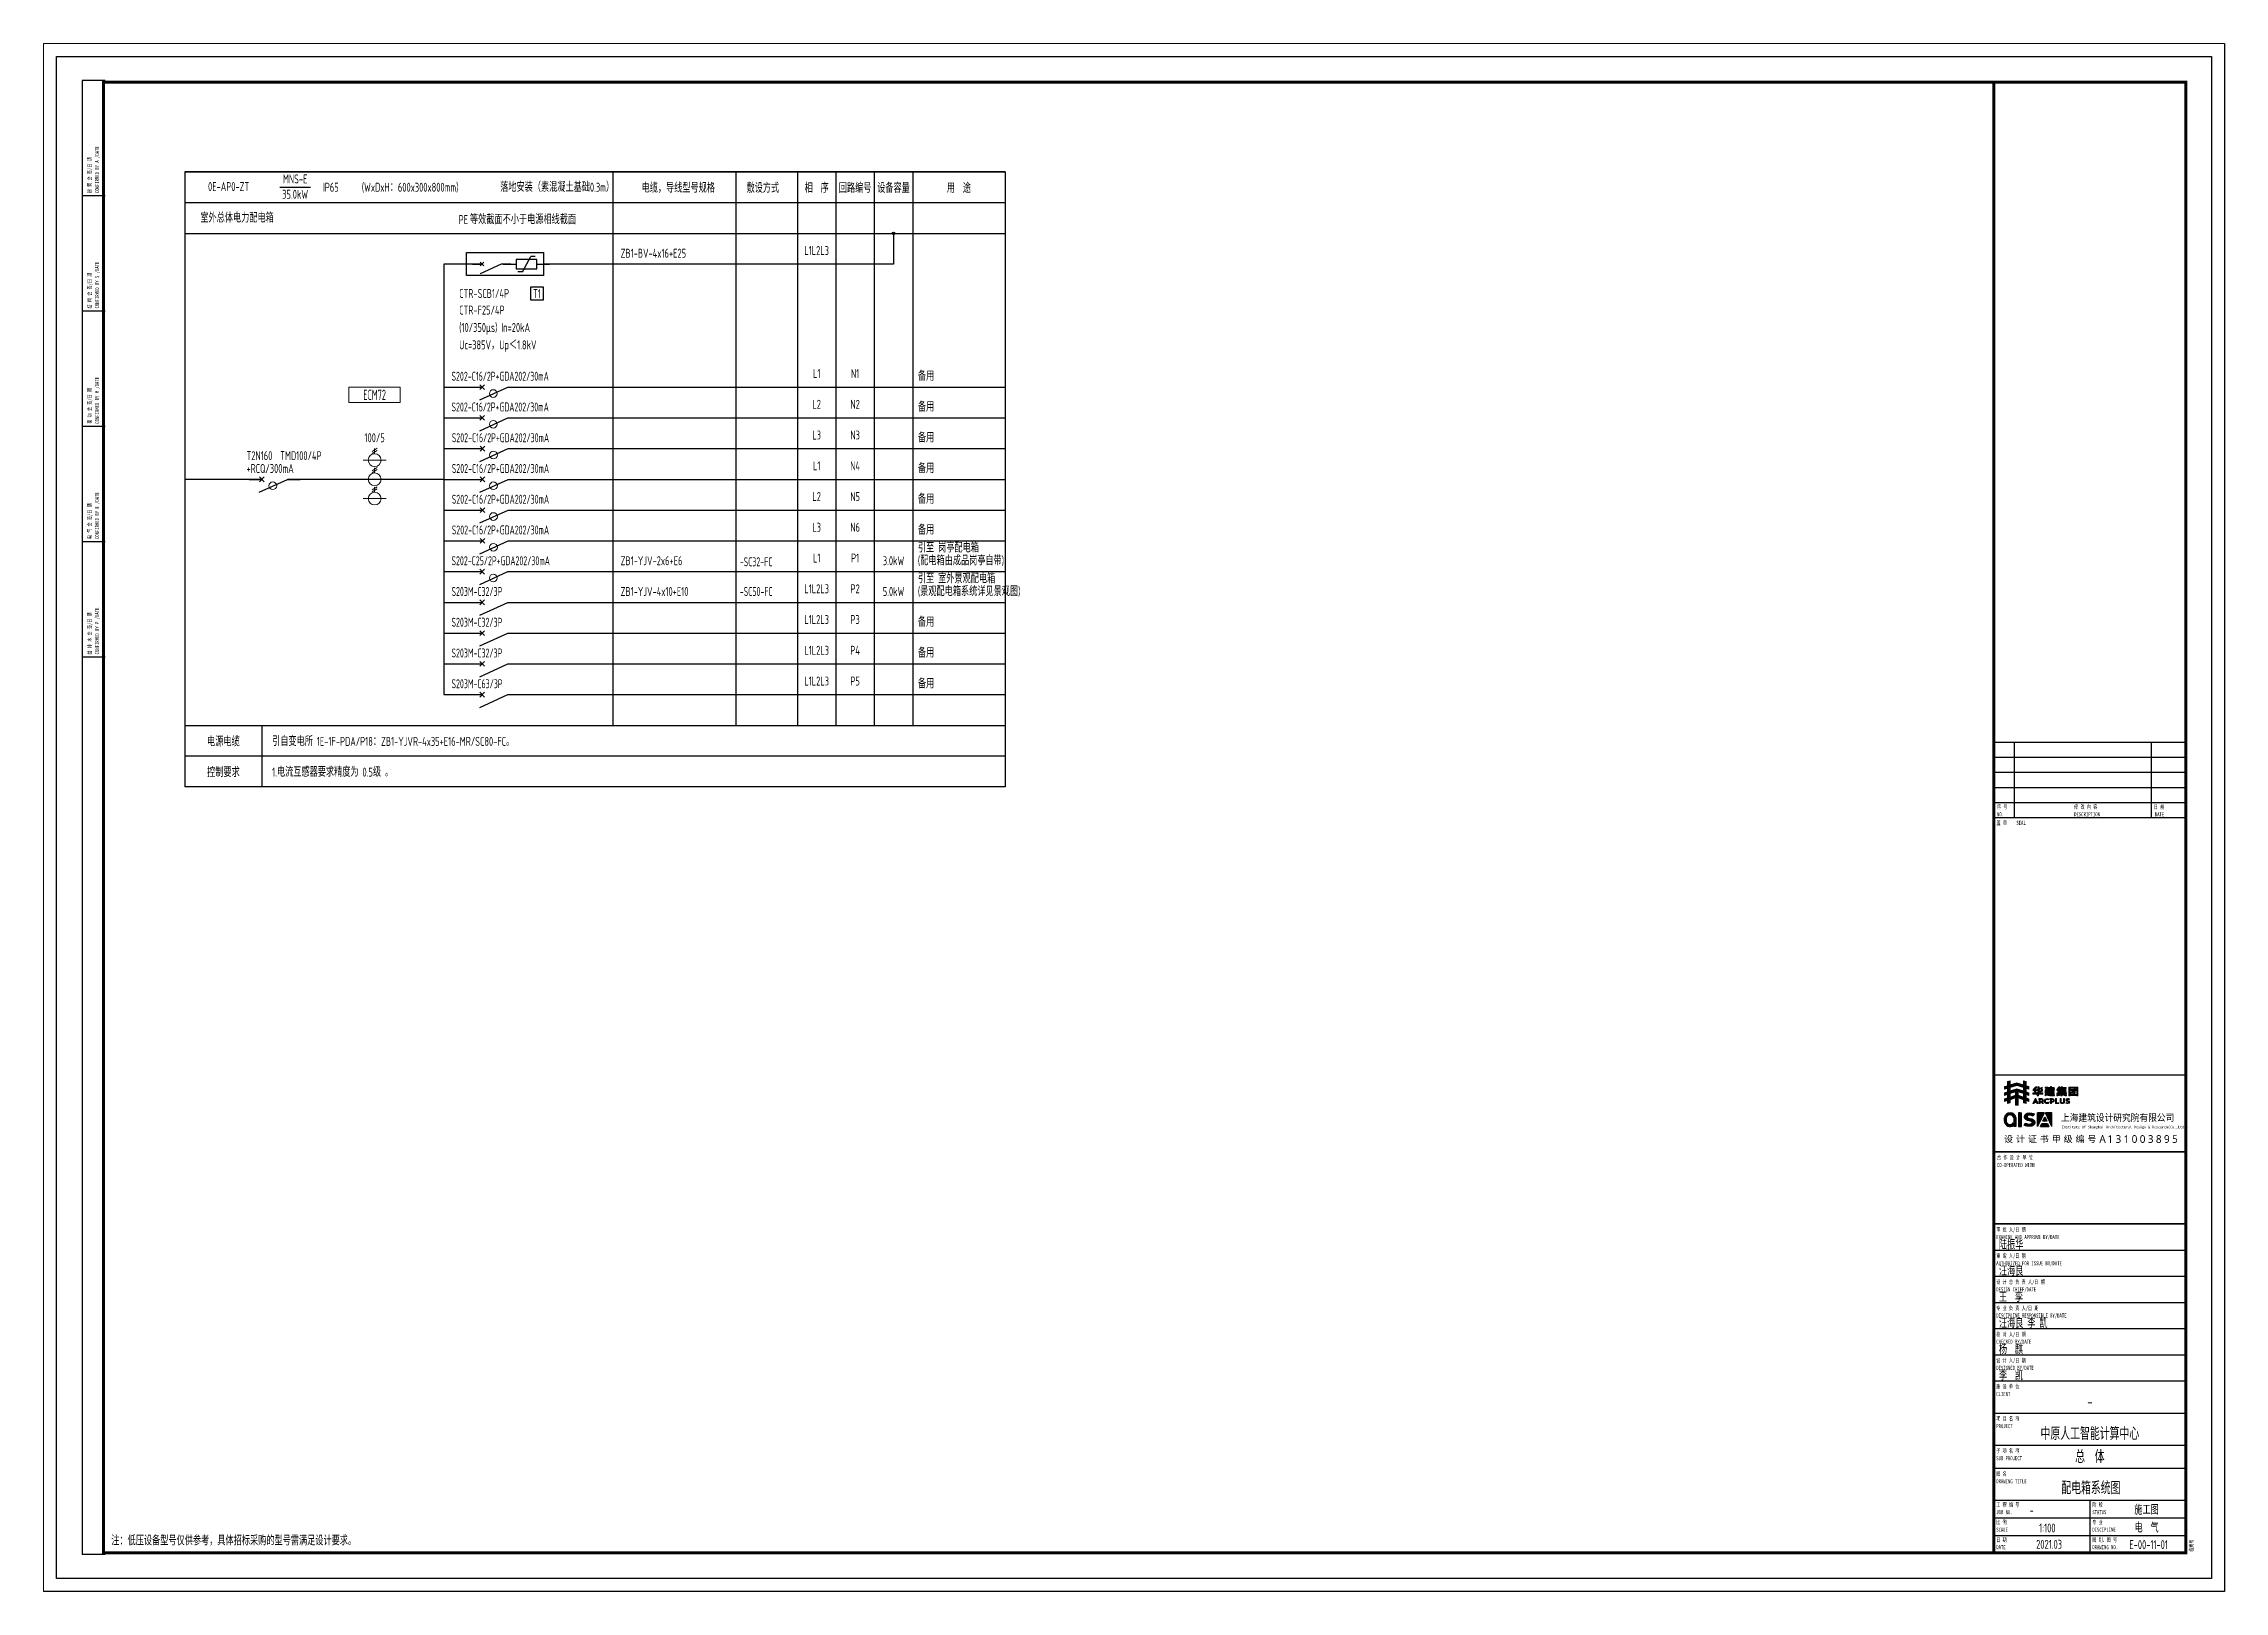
# Paper-space layout 'E-00-11-01 配电箱系统图' of a CAD drawing. Header units: millimetres. Extents: x 0 to 851, y 0 to 604.
# The model-space entities are those that its viewports show. They can reach past a viewport. Long polylines and large blocks are cut down to what shows.
import ezdxf
from ezdxf.enums import TextEntityAlignment as Align

# ---------------------------------------------------------------- set-up
doc = ezdxf.new("R2010")
doc.units = ezdxf.units.MM
doc.header["$LTSCALE"] = 500
doc.linetypes.add('DASHED', pattern=[0.75, 0.5, -0.25])
for name, color, linetype in [('AISA-A1$0$2017_11-sheet-L2$0$C-SHET-TTLB', 11, 'Continuous'), ('AISA-A1$0$2017_11-sheet-LOGO$0$C-SHET-TTLB', 11, 'Continuous'), ('AISA-A1$0$2017_11-sheet-R$0$C-SHET-TTLB', 11, 'Continuous'), ('AISA-A1$0$2017_11-sheet-R2$0$C-SHET-TTLB', 11, 'Continuous'), ('AISA-A1$0$C-SHET-TTLB', 11, 'Continuous'), ('E-00 总体-图签$0$通-图框-图签', 4, 'Continuous'), ('E-00 总体-图签$0$通-图框-标题块', 11, 'Continuous'), ('电-系统-PE线', 3, 'JD'), ('电-系统-其他', 5, 'DASHED'), ('电-系统-布线', 7, 'Continuous'), ('电-系统-标注文字', 4, 'Continuous'), ('电-系统-标注线', 2, 'Continuous'), ('电-系统-设备', 121, 'Continuous'), ('通-图框-文字', 4, 'Continuous'), ('通-图框-标题块', 11, 'Continuous')]:
    doc.layers.add(name, color=color, linetype=linetype)
doc.layers.add('设计院修改内容', color=1, linetype='Continuous', plot=False)
doc.styles.add('AISA-A1$0$2017_11-sheet-L2$0$SHEET-ECADI', font='simhei.ttf', dxfattribs={"width": 0.7})
doc.styles.add('AISA-A1$0$2017_11-sheet-LOGO$0$微软雅黑L', font='')
doc.styles.add('AISA-A1$0$2017_11-sheet-LOGO$0$黑体', font='simhei.ttf')
doc.styles.add('AISA-A1$0$2017_11-sheet-R$0$SHEET-ECADI', font='simhei.ttf', dxfattribs={"width": 0.7})
doc.styles.add('AISA-A1$0$2017_11-sheet-R2$0$SHEET-ECADI', font='simhei.ttf', dxfattribs={"width": 0.7})
doc.styles.add('E-00 总体-图签$0$XD2008', font='xd-hzs.shx', dxfattribs={"width": 0.7, "bigfont": 'xd-hztxt.shx'})
doc.styles.get("Standard").update_dxf_attribs({"font": 'txt', "bigfont": 'AllInOneBig.shx'})
doc.styles.add('XD2008', font='xd-hzs.shx', dxfattribs={"width": 0.7, "bigfont": 'xd-hztxt.shx'})
doc.styles.get('AISA-A1$0$2017_11-sheet-LOGO$0$微软雅黑L').set_extended_font_data('Microsoft YaHei Light')
doc.linetypes.add('JD', pattern='A,1.2,-0.01,["/",Standard,S=0.5,R=0,X=-0.1,Y=-0.2],-0.01,1.2,-0.4,0.1,-0.4', length=3.32)

psp = doc.layouts.new('E-00-11-01 配电箱系统图')

msp = doc.modelspace()

# ---------------------------------------------------------------- texts
at = {"layer": '电-系统-标注文字', "ltscale": 2, "style": 'XD2008', "width": 0.7}
for s, p in [('MNS-E', (652406, 668780)), ('35.0kW', (652406, 668180)), ('PE', (658967, 667193)), ('等效截面不小于电源相线截面', (661298, 667193)), ('100/5', (655506, 658680)), ('3.0kW', (675756, 653880)), ('5.0kW', (675756, 652680, 0))]:
    msp.add_text(s, height=350, dxfattribs=at).set_placement(p, align=Align.CENTER)
at = {"layer": '电-系统-标注文字', "ltscale": 2, "style": 'XD2008'}
for s, width, p in [('0E-AP0-ZT', 0.7, (649006, 668480)), ('ZB1-BV-4x16+E25', 0.7, (665106, 665880, 171906)), ('CTR-SCB1/4P', 0.7, (658806, 664311)), ('CTR-F25/4P', 0.7, (658806, 663661)), ('(10/350μs) In=20kA', 0.7, (658806, 662982)), ('Uc=385V，Up＜1.8kV', 0.7, (658806, 662304)), ('S202-C16/2P+GDA202/30mA', 0.6, (658506, 661080)), ('备用', 0.7, (676706, 661080)), ('S202-C16/2P+GDA202/30mA', 0.6, (658506, 659880)), ('备用', 0.7, (676706, 659880, 0)), ('S202-C16/2P+GDA202/30mA', 0.6, (658518, 658680)), ('备用', 0.7, (676706, 658680, 0)), ('T2N160  TMD100/4P', 0.7, (650506, 657980)), ('+RCQ/300mA', 0.7, (650506, 657480)), ('S202-C16/2P+GDA202/30mA', 0.6, (658518, 657480)), ('备用', 0.7, (676706, 657480)), ('S202-C16/2P+GDA202/30mA', 0.6, (658518, 656280)), ('备用', 0.7, (676706, 656280, 0)), ('S202-C16/2P+GDA202/30mA', 0.6, (658518, 655080)), ('备用', 0.7, (676706, 655080, 0)), ('引至 岗亭配电箱', 0.7, (676706, 654381)), ('S202-C25/2P+GDA202/30mA', 0.6, (658506, 653880, 0)), ('ZB1-YJV-2x6+E6', 0.7, (665106, 653880)), ('-SC32-FC', 0.6, (669756, 653838)), ('(配电箱由成品岗亭自带)', 0.7, (676706, 653880)), ('引至 室外景观配电箱', 0.7, (676706, 653180)), ('S203M-C32/3P', 0.6, (658506, 652680)), ('ZB1-YJV-4x10+E10', 0.7, (665106, 652680, 0)), ('-SC50-FC', 0.6, (669756, 652680, 0)), ('(景观配电箱系统详见景观图)', 0.7, (676706, 652680)), ('备用', 0.7, (676706, 651480, 0)), ('S203M-C32/3P', 0.6, (658506, 651480, 0)), ('S203M-C32/3P', 0.6, (658506, 650280, 0)), ('备用', 0.7, (676706, 650280, 0)), ('S203M-C63/3P', 0.6, (658506, 649080, 0)), ('备用', 0.7, (676706, 649080, 0)), ('引自变电所 1E-1F-PDA/P18：ZB1-YJVR-4x35+E16-MR/SC80-FC。', 0.7, (651506, 646830, 0)), ('1.电流互感器要求精度为 0.5级 。', 0.7, (651506, 645630, 0)), ('注：低压设备型号仅供参考，具体招标采购的型号需满足设计要求。', 0.7, (645229, 615635))]:
    msp.add_text(s, height=350, dxfattribs=dict(at, width=width)).set_placement(p)
at = {"layer": '电-系统-标注文字', "ltscale": 2, "style": 'XD2008', "width": 0.7}
for s, p in [('IP65', (653486, 668630)), ('(WxDxH：600x300x800mm)', (655006, 668630)), ('落地安装（素混凝土基础0.3m）', (660406, 668630))]:
    msp.add_text(s, height=350, dxfattribs=at).set_placement(p, align=Align.MIDDLE_LEFT)
at = {"layer": '电-系统-标注文字', "ltscale": 2, "style": 'XD2008'}
for s, height, width, p in [('电缆，导线型号规格', 350, 0.7, (667356, 668630)), ('敷设方式', 350, 0.7, (670656, 668630)), ('相  序', 350, 0.7, (672756, 668630)), ('回路编号', 350, 0.7, (674256, 668630)), ('设备容量', 350, 0.7, (675756, 668630)), ('用  途', 350, 0.7, (678306, 668629)), ('T1', 350, 0.7, (661840, 664479, -372071)), ('ECM72', 400, 0.6, (655506, 660530, -18788)), ('电源电缆', 350, 0.7, (649606, 647030, 0)), ('控制要求', 350, 0.7, (649606, 645830, 0))]:
    msp.add_text(s, height=height, dxfattribs=dict(at, width=width)).set_placement(p, align=Align.MIDDLE)
at = {"layer": '电-系统-标注文字', "style": 'XD2008', "width": 0.7}
msp.add_text('室外总体电力配电箱', height=350, dxfattribs=at).set_placement((648706, 667430), align=Align.MIDDLE_LEFT)
at = {"layer": '电-系统-标注文字', "ltscale": 2, "style": 'XD2008', "width": 0.7}
for s, p in [('L1L2L3', (672756, 665880, -41069)), ('L1', (672756, 661080)), ('N1', (674256, 661080)), ('L2', (672756, 659880)), ('N2', (674256, 659880)), ('L3', (672756, 658680)), ('N3', (674256, 658680)), ('L1', (672756, 657480)), ('N4', (674256, 657480)), ('L2', (672756, 656280)), ('N5', (674256, 656280)), ('L3', (672756, 655080)), ('N6', (674256, 655080)), ('L1', (672756, 653880)), ('P1', (674256, 653880)), ('L1L2L3', (672756, 652680, 0)), ('P2', (674256, 652680, 0)), ('L1L2L3', (672756, 651480, 0)), ('P3', (674256, 651480, 0)), ('L1L2L3', (672756, 650280, 0)), ('P4', (674256, 650280, 0)), ('L1L2L3', (672756, 649080, 0)), ('P5', (674256, 649080, 0))]:
    msp.add_text(s, height=350, dxfattribs=at).set_placement(p, align=Align.BOTTOM_CENTER)
at = {"layer": '通-图框-文字', "style": 'XD2008', "width": 0.7}
for s, height, p in [('配电箱系统图', 500, (722480, 617873)), ('E-00-11-01', 350, (724733, 615660))]:
    msp.add_text(s, height=height, dxfattribs=at).set_placement(p, align=Align.MIDDLE_CENTER)

# ---------------------------------------------------------------- blocks, each defined once
blk = doc.blocks.new('M_M7')
for p, q in [((-0.25, -0.2), (0, -0.75)), ((-0.047, -0.297), (0.047, -0.203)), ((-0.047, -0.203), (0.047, -0.297))]:
    blk.add_line(p, q)
for points in [[(0, 0), (0, -0.25)], [(0, -0.75), (0, -1)]]:
    blk.add_lwpolyline(points)
at = {"width": 0.8, "flags": 9}
blk.add_attdef('S', (0.25, -0.5), '', height=0.2, dxfattribs=at)
blk = doc.blocks.new('M_M17')
for p, q in [((0.165, -0.416), (-0.167, -0.595)), ((-0.1, -0.728), (-0.1, -0.283)), ((-0.1, -0.283), (0.1, -0.283)), ((0.1, -0.283), (0.1, -0.728)), ((0.165, -0.416), (0.165, -0.316)), ((-0.167, -0.695), (-0.167, -0.595)), ((0.1, -0.728), (-0.1, -0.728))]:
    blk.add_line(p, q)
for points in [[(0, 0), (0, -0.283)], [(0, -0.728), (0, -1)]]:
    blk.add_lwpolyline(points)
blk = doc.blocks.new('$Element$00000587')
for points in [[(0, 0), (0, -0.25)], [(0, -1), (0, -0.75), (-0.25, -0.2)], [(-0.047, -0.297), (0.047, -0.203)], [(-0.047, -0.203), (0.047, -0.297)]]:
    blk.add_lwpolyline(points)
at = {"flags": 9}
blk.add_attdef('S', (0, 0), '', height=0.00000667, dxfattribs=at)
blk = doc.blocks.new('AISA-A1$0$2017_11-sheet-LOGO$0$d4444')
h = blk.add_hatch(color=0)
h.dxf.hatch_style = 1
h.paths.add_polyline_path([(2732.29, 252.35, 0.114838), (2732.29, 250.89, 0.511335), (2735.09, 249.79), (2735.09, 250.59, -0.626003), (2732.87, 251.04, -0.120557), (2732.89, 252.28, -0.731364), (2735.29, 252.27), (2735.29, 249.49), (2735.89, 249.49), (2735.89, 252.35, 0.777778)])
h = blk.add_hatch(color=0)
h.dxf.hatch_style = 1
h.paths.add_polyline_path([(2737.69, 253.75), (2736.79, 253.75), (2736.79, 249.49), (2737.27, 249.49), (2737.69, 249.49)])
h = blk.add_hatch(color=256)
h.dxf.hatch_style = 2
edge = h.paths.add_edge_path()
edge.add_spline(control_points=[(2739.46, 252.58), (2739.46, 252.84), (2739.7, 253.03), (2740.12, 253.03)], knot_values=[1, 1, 1, 1, 2, 2, 2, 2], degree=3, periodic=0)
edge.add_spline(control_points=[(2740.12, 253.03), (2740.51, 253.03), (2741.02, 252.9), (2741.38, 252.75), (2741.38, 252.75), (2741.7, 253.43), (2741.7, 253.43)], knot_values=[2, 2, 2, 2, 3, 3, 3, 4, 4, 4, 4], degree=3, periodic=0)
edge.add_spline(control_points=[(2741.7, 253.43), (2741.3, 253.6), (2740.76, 253.75), (2740.14, 253.75)], knot_values=[4, 4, 4, 4, 5, 5, 5, 5], degree=3, periodic=0)
edge.add_spline(control_points=[(2740.14, 253.75), (2739.19, 253.75), (2738.61, 253.24), (2738.61, 252.51)], knot_values=[5, 5, 5, 5, 6, 6, 6, 6], degree=3, periodic=0)
edge.add_spline(control_points=[(2738.61, 252.51), (2738.61, 251.69), (2739.3, 251.45), (2740.15, 251.25)], knot_values=[6, 6, 6, 6, 7, 7, 7, 7], degree=3, periodic=0)
edge.add_spline(control_points=[(2740.15, 251.25), (2740.76, 251.11), (2741.03, 250.99), (2741.03, 250.71)], knot_values=[7, 7, 7, 7, 8, 8, 8, 8], degree=3, periodic=0)
edge.add_spline(control_points=[(2741.03, 250.71), (2741.03, 250.4), (2740.76, 250.24), (2740.31, 250.24)], knot_values=[8, 8, 8, 8, 9, 9, 9, 9], degree=3, periodic=0)
edge.add_spline(control_points=[(2740.31, 250.24), (2739.8, 250.24), (2739.41, 250.29), (2738.87, 250.55), (2738.87, 250.55), (2738.56, 249.9), (2738.56, 249.9)], knot_values=[9, 9, 9, 9, 10, 10, 10, 11, 11, 11, 11], degree=3, periodic=0)
edge.add_spline(control_points=[(2738.56, 249.9), (2739.22, 249.57), (2739.58, 249.51), (2740.28, 249.51)], knot_values=[11, 11, 11, 11, 12, 12, 12, 12], degree=3, periodic=0)
edge.add_spline(control_points=[(2740.28, 249.51), (2741.25, 249.51), (2741.89, 249.98), (2741.89, 250.78)], knot_values=[12, 12, 12, 12, 13, 13, 13, 13], degree=3, periodic=0)
edge.add_spline(control_points=[(2741.89, 250.78), (2741.89, 251.54), (2741.28, 251.82), (2740.38, 252.02)], knot_values=[13, 13, 13, 13, 14, 14, 14, 14], degree=3, periodic=0)
edge.add_spline(control_points=[(2740.38, 252.02), (2739.76, 252.16), (2739.46, 252.28), (2739.46, 252.58)], knot_values=[0, 0, 0, 0, 1, 1, 1, 1], degree=3, periodic=0)
h = blk.add_hatch(color=0)
h.dxf.hatch_style = 1
h.paths.add_polyline_path([(2747.27, 249.49), (2747.27, 253.75), (2745.23, 253.75)])
h.paths.add_polyline_path([(2742.79, 249.49), (2744.82, 253.75), (2742.79, 253.75)])
h.paths.add_polyline_path([(2745.65, 251.15), (2745.02, 252.52), (2744.4, 251.15)])
h.paths.add_polyline_path([(2746.38, 249.49), (2745.95, 250.45), (2744.1, 250.45), (2743.68, 249.49)])
for p, q in [((2735.09, 250.59), (2735.09, 249.79)), ((2735.29, 252.27), (2735.29, 249.49)), ((2735.89, 249.49), (2735.29, 249.49)), ((2735.89, 252.35), (2735.89, 249.49)), ((2736.79, 253.75), (2736.79, 249.49)), ((2736.79, 253.75), (2737.69, 253.75)), ((2737.27, 253.75), (2736.79, 253.75)), ((2736.79, 249.49), (2737.69, 249.49)), ((2737.27, 249.49), (2736.79, 249.49)), ((2737.69, 249.49), (2737.69, 253.75)), ((2744.82, 253.75), (2742.79, 249.49)), ((2744.82, 253.75), (2742.79, 253.75)), ((2742.79, 249.49), (2742.79, 253.75)), ((2743.68, 249.49), (2744.1, 250.45)), ((2743.68, 249.49), (2746.38, 249.49)), ((2744.1, 250.45), (2745.95, 250.45)), ((2747.27, 249.49), (2745.23, 253.75)), ((2747.27, 253.75), (2745.23, 253.75)), ((2745.95, 250.45), (2746.38, 249.49)), ((2747.27, 249.49), (2747.27, 253.75))]:
    blk.add_line(p, q)
blk.add_lwpolyline([(2744.4, 251.15), (2745.02, 252.52), (2745.65, 251.15), (2744.4, 251.15)])
for centre, radius, start, end in [((2735.42, 251.62), 3.22, 166.8979, 193.1021), ((2734.09, 251.9), 1.86, 14.25003, 165.74997), ((2734.09, 251.35), 1.86, 194.25003, 302.57897), ((2735.42, 251.62), 2.62, 165.46779, 193.1021), ((2734.09, 251.35), 1.26, 194.25003, 322.69821), ((2734.08, 251.9), 1.26, 17.39572, 162.11724)]:
    blk.add_arc(centre, radius, start, end)
blk.add_open_spline([(2740.38, 252.02), (2739.76, 252.16), (2739.46, 252.28), (2739.46, 252.58), (2739.46, 252.84), (2739.7, 253.03), (2740.12, 253.03), (2740.51, 253.03), (2741.02, 252.9), (2741.38, 252.75), (2741.38, 252.75), (2741.7, 253.43), (2741.7, 253.43), (2741.3, 253.6), (2740.76, 253.75), (2740.14, 253.75), (2739.19, 253.75), (2738.61, 253.24), (2738.61, 252.51), (2738.61, 251.69), (2739.3, 251.45), (2740.15, 251.25), (2740.76, 251.11), (2741.03, 250.99), (2741.03, 250.71), (2741.03, 250.4), (2740.76, 250.24), (2740.31, 250.24), (2739.8, 250.24), (2739.41, 250.29), (2738.87, 250.55), (2738.87, 250.55), (2738.56, 249.9), (2738.56, 249.9), (2739.22, 249.57), (2739.58, 249.51), (2740.28, 249.51), (2741.25, 249.51), (2741.89, 249.98), (2741.89, 250.78), (2741.89, 251.54), (2741.28, 251.82), (2740.38, 252.02)], degree=3, knots=[0, 0, 0, 0, 1, 1, 1, 2, 2, 2, 3, 3, 3, 4, 4, 4, 5, 5, 5, 6, 6, 6, 7, 7, 7, 8, 8, 8, 9, 9, 9, 10, 10, 10, 11, 11, 11, 12, 12, 12, 13, 13, 13, 14, 14, 14, 14])
blk = doc.blocks.new('AISA-A1$0$2017_11-sheet-LOGO', base_point=(415.29, 161.49))
at = {"layer": 'AISA-A1$0$2017_11-sheet-LOGO$0$C-SHET-TTLB'}
h = blk.add_hatch(color=256, dxfattribs=at)
h.dxf.hatch_style = 2
h.paths.add_polyline_path([(353.75, 185.92), (353.75, 186.98), (352.65, 187.34), (352.65, 188.92), (351.64, 189.24), (351.64, 187.67), (349, 188.52), (346.36, 187.67), (346.36, 189.24), (345.35, 188.92), (345.35, 187.34), (344.24, 186.98), (344.24, 185.92), (345.35, 186.28), (345.35, 184.97), (344.24, 184.61), (344.24, 183.54), (345.35, 183.9), (345.35, 182.6), (344.24, 182.24), (344.24, 181.17), (345.35, 181.53), (345.35, 180.33), (346.36, 180.66), (346.36, 181.86), (348.49, 182.55), (348.49, 179.73), (349.5, 179.73), (349.5, 182.55), (351.64, 181.86), (351.64, 180.66), (352.65, 180.33), (352.65, 181.53), (353.75, 181.17), (353.75, 182.24), (352.65, 182.6), (352.65, 183.9), (353.75, 183.54), (353.75, 184.61), (352.65, 184.97), (352.65, 186.28)])
h.paths.add_polyline_path([(346.36, 182.92), (346.36, 184.23), (348.49, 184.93), (348.49, 183.62)])
h.paths.add_polyline_path([(351.64, 182.92), (349.5, 183.62), (349.5, 184.93), (351.64, 184.23)])
h.paths.add_polyline_path([(351.64, 185.3), (349, 186.15), (346.36, 185.3), (346.36, 186.6), (349, 187.46), (349, 187.46), (351.64, 186.6)])
h = blk.add_hatch(color=256, dxfattribs=at)
h.dxf.hatch_style = 2
edge = h.paths.add_edge_path()
edge.add_spline(control_points=[(355.33, 185.36), (355.33, 185.36), (355.33, 185.88), (355.33, 185.88), (355.75, 186.16), (356.1, 186.48), (356.36, 186.94), (356.36, 186.94), (356.88, 186.94), (356.88, 186.94), (356.76, 186.72), (356.54, 186.39), (356.39, 186.22), (356.39, 186.22), (356.39, 184.92), (356.39, 184.92), (356.39, 184.92), (355.94, 184.92), (355.94, 184.92), (355.94, 184.92), (355.94, 185.76), (355.94, 185.76), (355.8, 185.64), (355.56, 185.48), (355.33, 185.36)], knot_values=[0, 0, 0, 0, 1, 1, 1, 2, 2, 2, 3, 3, 3, 4, 4, 4, 5, 5, 5, 6, 6, 6, 7, 7, 7, 8, 8, 8, 8], degree=3, periodic=0)
h.paths.add_polyline_path([(355.28, 184.07), (355.28, 184.51), (356.97, 184.51), (356.97, 184.83), (357.46, 184.83), (357.46, 184.51), (359.14, 184.51), (359.14, 184.07), (357.46, 184.07), (357.46, 183.34), (356.97, 183.34), (356.97, 184.07)])
edge = h.paths.add_edge_path()
edge.add_spline(control_points=[(356.57, 185.36), (356.57, 185.36), (356.57, 185.78), (356.57, 185.78), (356.83, 185.86), (357.02, 185.92), (357.25, 186.03), (357.25, 186.03), (357.25, 186.94), (357.25, 186.94), (357.25, 186.94), (357.72, 186.94), (357.72, 186.94), (357.72, 186.94), (357.72, 186.22), (357.72, 186.22), (358.08, 186.38), (358.56, 186.63), (358.87, 186.83), (358.87, 186.83), (358.87, 186.35), (358.87, 186.35), (358.46, 186.09), (358.16, 185.96), (357.72, 185.76), (357.72, 185.76), (357.72, 185.59), (357.72, 185.59), (357.72, 185.42), (357.8, 185.36), (357.99, 185.36), (357.99, 185.36), (358.3, 185.36), (358.3, 185.36), (358.46, 185.36), (358.58, 185.41), (358.58, 185.56), (358.58, 185.66), (358.58, 185.81), (358.58, 185.81), (358.58, 185.81), (358.98, 185.81), (358.98, 185.81), (358.98, 185.81), (358.98, 185.57), (358.98, 185.42), (358.98, 185.11), (358.68, 184.95), (358.39, 184.95), (358.39, 184.95), (357.8, 184.95), (357.8, 184.95), (357.45, 184.95), (357.25, 185.11), (357.25, 185.5), (357.25, 185.5), (357.25, 185.58), (357.25, 185.58), (357.18, 185.54), (356.64, 185.38), (356.57, 185.36)], knot_values=[0, 0, 0, 0, 1, 1, 1, 2, 2, 2, 3, 3, 3, 4, 4, 4, 5, 5, 5, 6, 6, 6, 7, 7, 7, 8, 8, 8, 9, 9, 9, 10, 10, 10, 11, 11, 11, 12, 12, 12, 13, 13, 13, 14, 14, 14, 15, 15, 15, 16, 16, 16, 17, 17, 17, 18, 18, 18, 19, 19, 19, 20, 20, 20, 20], degree=3, periodic=0)
h = blk.add_hatch(color=256, dxfattribs=at)
h.dxf.hatch_style = 2
h.paths.add_polyline_path([(356.21, 182.32), (355.28, 180.37), (355.7, 180.37), (355.88, 180.76), (356.75, 180.76), (356.92, 180.37), (357.34, 180.37), (356.41, 182.32)])
h.paths.add_polyline_path([(356.02, 181.09), (356.31, 181.74), (356.61, 181.09)])
h = blk.add_hatch(color=256, dxfattribs=at)
h.dxf.hatch_style = 2
edge = h.paths.add_edge_path()
edge.add_spline(control_points=[(359.37, 181.62), (359.37, 181.98), (359.18, 182.32), (358.61, 182.32), (358.61, 182.32), (357.82, 182.32), (357.82, 182.32), (357.82, 182.32), (357.75, 182.32), (357.75, 182.32), (357.75, 182.32), (357.55, 182.32), (357.55, 182.32), (357.55, 182.32), (357.66, 181.98), (357.66, 181.98), (357.66, 181.98), (357.75, 181.98), (357.75, 181.98), (357.75, 181.98), (357.75, 181.2), (357.75, 181.2), (357.75, 181.2), (357.55, 181.2), (357.55, 181.2), (357.55, 181.2), (357.66, 180.87), (357.66, 180.87), (357.66, 180.87), (357.75, 180.87), (357.75, 180.87), (357.75, 180.87), (357.75, 180.37), (357.75, 180.37), (357.75, 180.37), (358.14, 180.37), (358.14, 180.37), (358.14, 180.37), (358.14, 180.87), (358.14, 180.87), (358.14, 180.87), (358.51, 180.87), (358.51, 180.87), (358.53, 180.87), (358.56, 180.87), (358.58, 180.87), (358.58, 180.87), (358.96, 180.37), (358.96, 180.37), (358.96, 180.37), (359.43, 180.37), (359.43, 180.37), (359.43, 180.37), (358.98, 180.95), (358.98, 180.95), (359.23, 181.06), (359.37, 181.28), (359.37, 181.62)], knot_values=[0, 0, 0, 0, 1, 1, 1, 2, 2, 2, 3, 3, 3, 4, 4, 4, 5, 5, 5, 6, 6, 6, 7, 7, 7, 8, 8, 8, 9, 9, 9, 10, 10, 10, 11, 11, 11, 12, 12, 12, 13, 13, 13, 14, 14, 14, 15, 15, 15, 16, 16, 16, 17, 17, 17, 18, 18, 18, 19, 19, 19, 19], degree=3, periodic=0)
edge = h.paths.add_edge_path()
edge.add_spline(control_points=[(358.49, 181.2), (358.49, 181.2), (358.14, 181.2), (358.14, 181.2), (358.14, 181.2), (358.14, 181.98), (358.14, 181.98), (358.14, 181.98), (358.55, 181.98), (358.55, 181.98), (358.85, 181.98), (358.96, 181.79), (358.96, 181.59), (358.96, 181.36), (358.81, 181.2), (358.49, 181.2)], knot_values=[0, 0, 0, 0, 1, 1, 1, 2, 2, 2, 3, 3, 3, 4, 4, 4, 5, 5, 5, 5], degree=3, periodic=0)
h = blk.add_hatch(color=256, dxfattribs=at)
h.dxf.hatch_style = 2
edge = h.paths.add_edge_path()
edge.add_spline(control_points=[(360.82, 181.96), (360.98, 181.96), (361.13, 181.9), (361.24, 181.79), (361.24, 181.79), (361.62, 181.97), (361.62, 181.97), (361.43, 182.2), (361.14, 182.34), (360.82, 182.34), (360.25, 182.34), (359.79, 181.89), (359.79, 181.34), (359.79, 180.79), (360.25, 180.35), (360.82, 180.35), (361.14, 180.35), (361.43, 180.49), (361.62, 180.72), (361.62, 180.72), (361.24, 180.89), (361.24, 180.89), (361.13, 180.79), (360.98, 180.72), (360.82, 180.72), (360.48, 180.72), (360.2, 180.98), (360.2, 181.34), (360.2, 181.72), (360.48, 181.96), (360.82, 181.96)], knot_values=[0, 0, 0, 0, 1, 1, 1, 2, 2, 2, 3, 3, 3, 4, 4, 4, 5, 5, 5, 6, 6, 6, 7, 7, 7, 8, 8, 8, 9, 9, 9, 10, 10, 10, 10], degree=3, periodic=0)
h = blk.add_hatch(color=256, dxfattribs=at)
h.dxf.hatch_style = 2
edge = h.paths.add_edge_path()
edge.add_spline(control_points=[(361.21, 185.82), (361.21, 185.82), (361.21, 186.16), (361.21, 186.16), (361.21, 186.16), (362.11, 186.16), (362.11, 186.16), (362.11, 186.16), (362.11, 186.37), (362.11, 186.37), (362.11, 186.37), (361.35, 186.37), (361.35, 186.37), (361.35, 186.37), (361.35, 186.7), (361.35, 186.7), (361.35, 186.7), (362.11, 186.7), (362.11, 186.7), (362.11, 186.7), (362.11, 186.98), (362.11, 186.98), (362.11, 186.98), (362.54, 186.98), (362.54, 186.98), (362.54, 186.98), (362.54, 186.7), (362.54, 186.7), (362.54, 186.7), (363.58, 186.7), (363.58, 186.7), (363.58, 186.7), (363.58, 186.16), (363.58, 186.16), (363.58, 186.16), (363.72, 186.16), (363.72, 186.16), (363.72, 186.16), (363.72, 185.82), (363.72, 185.82), (363.72, 185.82), (363.58, 185.82), (363.58, 185.82), (363.58, 185.82), (363.58, 185.28), (363.58, 185.28), (363.58, 185.28), (362.54, 185.28), (362.54, 185.28), (362.54, 185.28), (362.54, 185.04), (362.54, 185.04), (362.54, 185.04), (363.58, 185.04), (363.58, 185.04), (363.58, 185.04), (363.58, 184.7), (363.58, 184.7), (363.58, 184.7), (362.54, 184.7), (362.54, 184.7), (362.54, 184.7), (362.54, 184.47), (362.54, 184.47), (362.54, 184.47), (363.58, 184.47), (363.58, 184.47), (363.58, 184.47), (363.58, 184.14), (363.58, 184.14), (363.58, 184.14), (362.54, 184.14), (362.54, 184.14), (362.54, 184.14), (362.54, 183.82), (362.54, 183.82), (362.54, 183.82), (363.72, 183.82), (363.72, 183.82), (363.72, 183.82), (363.72, 183.44), (363.72, 183.44), (363.72, 183.44), (361.95, 183.44), (361.95, 183.44), (361.33, 183.44), (360.87, 183.58), (360.64, 183.81), (360.45, 183.62), (360.19, 183.42), (360.04, 183.34), (360.04, 183.34), (360.04, 183.87), (360.04, 183.87), (360.14, 183.93), (360.23, 184.01), (360.35, 184.13), (360.19, 184.38), (360.05, 184.69), (359.95, 184.96), (359.95, 184.96), (360.38, 184.96), (360.38, 184.96), (360.43, 184.8), (360.49, 184.65), (360.57, 184.51), (360.66, 184.73), (360.71, 184.98), (360.73, 185.26), (360.73, 185.26), (360.07, 185.26), (360.07, 185.26), (360.07, 185.26), (360.07, 185.61), (360.07, 185.61), (360.07, 185.61), (360.68, 186.34), (360.68, 186.34), (360.68, 186.34), (360.04, 186.34), (360.04, 186.34), (360.04, 186.34), (360.04, 186.71), (360.04, 186.71), (360.04, 186.71), (361.15, 186.71), (361.15, 186.71), (361.15, 186.71), (361.15, 186.32), (361.15, 186.32), (361.15, 186.32), (360.52, 185.6), (360.52, 185.6), (360.52, 185.6), (361.16, 185.6), (361.16, 185.6), (361.16, 185.6), (361.16, 185.44), (361.16, 185.44), (361.13, 184.87), (361, 184.46), (360.85, 184.14), (361.06, 183.91), (361.45, 183.81), (361.98, 183.82), (362, 183.82), (362.08, 183.82), (362.11, 183.82), (362.11, 183.82), (362.11, 184.14), (362.11, 184.14), (362.11, 184.14), (361.21, 184.14), (361.21, 184.14), (361.21, 184.14), (361.21, 184.47), (361.21, 184.47), (361.21, 184.47), (362.11, 184.47), (362.11, 184.47), (362.11, 184.47), (362.11, 184.7), (362.11, 184.7), (362.11, 184.7), (361.35, 184.7), (361.35, 184.7), (361.35, 184.7), (361.35, 185.04), (361.35, 185.04), (361.35, 185.04), (362.11, 185.04), (362.11, 185.04), (362.11, 185.04), (362.11, 185.28), (362.11, 185.28), (362.11, 185.28), (361.35, 185.28), (361.35, 185.28), (361.35, 185.28), (361.35, 185.6), (361.35, 185.6), (361.35, 185.6), (362.11, 185.6), (362.11, 185.6), (362.11, 185.6), (362.11, 185.82), (362.11, 185.82), (362.11, 185.82), (361.21, 185.82), (361.21, 185.82)], knot_values=[0, 0, 0, 0, 1, 1, 1, 2, 2, 2, 3, 3, 3, 4, 4, 4, 5, 5, 5, 6, 6, 6, 7, 7, 7, 8, 8, 8, 9, 9, 9, 10, 10, 10, 11, 11, 11, 12, 12, 12, 13, 13, 13, 14, 14, 14, 15, 15, 15, 16, 16, 16, 17, 17, 17, 18, 18, 18, 19, 19, 19, 20, 20, 20, 21, 21, 21, 22, 22, 22, 23, 23, 23, 24, 24, 24, 25, 25, 25, 26, 26, 26, 27, 27, 27, 28, 28, 28, 29, 29, 29, 30, 30, 30, 31, 31, 31, 32, 32, 32, 33, 33, 33, 34, 34, 34, 35, 35, 35, 36, 36, 36, 37, 37, 37, 38, 38, 38, 39, 39, 39, 40, 40, 40, 41, 41, 41, 42, 42, 42, 43, 43, 43, 44, 44, 44, 45, 45, 45, 46, 46, 46, 47, 47, 47, 48, 48, 48, 49, 49, 49, 50, 50, 50, 51, 51, 51, 52, 52, 52, 53, 53, 53, 54, 54, 54, 55, 55, 55, 56, 56, 56, 57, 57, 57, 58, 58, 58, 59, 59, 59, 60, 60, 60, 61, 61, 61, 62, 62, 62, 63, 63, 63, 63], degree=3, periodic=0)
h.paths.add_polyline_path([(363.18, 186.37), (362.54, 186.37), (362.54, 186.16), (363.18, 186.16)])
h.paths.add_polyline_path([(362.54, 185.82), (362.54, 185.6), (363.18, 185.6), (363.18, 185.82)])
h = blk.add_hatch(color=256, dxfattribs=at)
h.dxf.hatch_style = 2
edge = h.paths.add_edge_path()
edge.add_spline(control_points=[(362.89, 182.32), (362.89, 182.32), (362.16, 182.32), (362.16, 182.32), (362.16, 182.32), (362.09, 182.32), (362.09, 182.32), (362.09, 182.32), (361.9, 182.32), (361.9, 182.32), (361.9, 182.32), (362.01, 181.98), (362.01, 181.98), (362.01, 181.98), (362.09, 181.98), (362.09, 181.98), (362.09, 181.98), (362.09, 181.2), (362.09, 181.2), (362.09, 181.2), (361.9, 181.2), (361.9, 181.2), (361.9, 181.2), (362.01, 180.87), (362.01, 180.87), (362.01, 180.87), (362.09, 180.87), (362.09, 180.87), (362.09, 180.87), (362.09, 180.33), (362.09, 180.33), (362.09, 180.33), (362.49, 180.33), (362.49, 180.33), (362.49, 180.33), (362.49, 180.87), (362.49, 180.87), (362.49, 180.87), (362.81, 180.87), (362.81, 180.87), (363.31, 180.87), (363.66, 181.08), (363.66, 181.62), (363.66, 181.98), (363.46, 182.32), (362.89, 182.32)], knot_values=[0, 0, 0, 0, 1, 1, 1, 2, 2, 2, 3, 3, 3, 4, 4, 4, 5, 5, 5, 6, 6, 6, 7, 7, 7, 8, 8, 8, 9, 9, 9, 10, 10, 10, 11, 11, 11, 12, 12, 12, 13, 13, 13, 14, 14, 14, 15, 15, 15, 15], degree=3, periodic=0)
edge = h.paths.add_edge_path()
edge.add_spline(control_points=[(362.78, 181.2), (362.78, 181.2), (362.49, 181.2), (362.49, 181.2), (362.49, 181.2), (362.49, 181.98), (362.49, 181.98), (362.49, 181.98), (362.83, 181.98), (362.83, 181.98), (363.14, 181.98), (363.24, 181.79), (363.24, 181.59), (363.24, 181.36), (363.09, 181.2), (362.78, 181.2)], knot_values=[0, 0, 0, 0, 1, 1, 1, 2, 2, 2, 3, 3, 3, 4, 4, 4, 5, 5, 5, 5], degree=3, periodic=0)
h = blk.add_hatch(color=256, dxfattribs=at)
h.dxf.hatch_style = 2
h.paths.add_polyline_path([(364.5, 182.34), (364.11, 182.34), (364.11, 180.37), (365.43, 180.37), (365.43, 180.7), (364.5, 180.7)])
h = blk.add_hatch(color=256, dxfattribs=at)
h.dxf.hatch_style = 2
edge = h.paths.add_edge_path()
edge.add_spline(control_points=[(364.98, 184.6), (364.98, 184.6), (364.98, 185.71), (364.98, 185.71), (364.94, 185.64), (364.67, 185.44), (364.58, 185.4), (364.58, 185.4), (364.58, 185.9), (364.58, 185.9), (364.93, 186.17), (365.21, 186.59), (365.37, 186.93), (365.37, 186.93), (365.83, 186.93), (365.83, 186.93), (365.81, 186.89), (365.78, 186.83), (365.74, 186.76), (365.69, 186.68), (365.65, 186.62), (365.63, 186.59), (365.63, 186.59), (366.46, 186.59), (366.46, 186.59), (366.46, 186.59), (366.27, 186.94), (366.27, 186.94), (366.27, 186.94), (366.77, 186.94), (366.77, 186.94), (366.77, 186.94), (366.97, 186.59), (366.97, 186.59), (366.97, 186.59), (368.23, 186.59), (368.23, 186.59), (368.23, 186.59), (368.23, 186.28), (368.23, 186.28), (368.23, 186.28), (366.92, 186.28), (366.92, 186.28), (366.92, 186.28), (366.92, 186.05), (366.92, 186.05), (366.92, 186.05), (368.15, 186.05), (368.15, 186.05), (368.15, 186.05), (368.15, 185.76), (368.15, 185.76), (368.15, 185.76), (366.92, 185.76), (366.92, 185.76), (366.92, 185.76), (366.92, 185.54), (366.92, 185.54), (366.92, 185.54), (368.15, 185.54), (368.15, 185.54), (368.15, 185.54), (368.15, 185.26), (368.15, 185.26), (368.15, 185.26), (366.92, 185.26), (366.92, 185.26), (366.92, 185.26), (366.92, 185.04), (366.92, 185.04), (366.92, 185.04), (368.23, 185.04), (368.23, 185.04), (368.23, 185.04), (368.23, 184.73), (368.23, 184.73), (368.23, 184.73), (365.43, 184.73), (365.43, 184.73), (365.43, 184.73), (365.43, 184.6), (365.43, 184.6), (365.43, 184.6), (364.98, 184.6), (364.98, 184.6)], knot_values=[0, 0, 0, 0, 1, 1, 1, 2, 2, 2, 3, 3, 3, 4, 4, 4, 5, 5, 5, 6, 6, 6, 7, 7, 7, 8, 8, 8, 9, 9, 9, 10, 10, 10, 11, 11, 11, 12, 12, 12, 13, 13, 13, 14, 14, 14, 15, 15, 15, 16, 16, 16, 17, 17, 17, 18, 18, 18, 19, 19, 19, 20, 20, 20, 21, 21, 21, 22, 22, 22, 23, 23, 23, 24, 24, 24, 25, 25, 25, 26, 26, 26, 27, 27, 27, 28, 28, 28, 28], degree=3, periodic=0)
edge = h.paths.add_edge_path()
edge.add_spline(control_points=[(364.62, 184.09), (364.62, 184.09), (364.62, 184.44), (364.62, 184.44), (364.62, 184.44), (366.24, 184.44), (366.24, 184.44), (366.24, 184.44), (366.24, 184.64), (366.24, 184.64), (366.24, 184.64), (366.69, 184.64), (366.69, 184.64), (366.69, 184.64), (366.69, 184.44), (366.69, 184.44), (366.69, 184.44), (368.33, 184.44), (368.33, 184.44), (368.33, 184.44), (368.33, 184.09), (368.33, 184.09), (368.33, 184.09), (367.09, 184.09), (367.09, 184.09), (367.41, 183.9), (367.77, 183.78), (368.33, 183.69), (368.33, 183.69), (368.33, 183.34), (368.33, 183.34), (367.72, 183.43), (367.06, 183.62), (366.69, 183.92), (366.69, 183.92), (366.69, 183.34), (366.69, 183.34), (366.69, 183.34), (366.24, 183.34), (366.24, 183.34), (366.24, 183.34), (366.24, 183.92), (366.24, 183.92), (365.95, 183.66), (365.19, 183.43), (364.62, 183.34), (364.62, 183.34), (364.62, 183.71), (364.62, 183.71), (365.2, 183.81), (365.52, 183.91), (365.86, 184.09), (365.86, 184.09), (364.62, 184.09), (364.62, 184.09)], knot_values=[0, 0, 0, 0, 1, 1, 1, 2, 2, 2, 3, 3, 3, 4, 4, 4, 5, 5, 5, 6, 6, 6, 7, 7, 7, 8, 8, 8, 9, 9, 9, 10, 10, 10, 11, 11, 11, 12, 12, 12, 13, 13, 13, 14, 14, 14, 15, 15, 15, 16, 16, 16, 17, 17, 17, 18, 18, 18, 18], degree=3, periodic=0)
h.paths.add_polyline_path([(365.43, 186.28), (365.43, 186.05), (366.47, 186.05), (366.47, 186.28)])
h.paths.add_polyline_path([(365.43, 185.76), (365.43, 185.54), (366.47, 185.54), (366.47, 185.76)])
h.paths.add_polyline_path([(365.43, 185.26), (365.43, 185.04), (366.47, 185.04), (366.47, 185.26)])
h = blk.add_hatch(color=256, dxfattribs=at)
h.dxf.hatch_style = 2
edge = h.paths.add_edge_path()
edge.add_spline(control_points=[(367.23, 181.25), (367.23, 180.89), (367.07, 180.71), (366.75, 180.71), (366.44, 180.71), (366.28, 180.89), (366.28, 181.25), (366.28, 181.25), (366.28, 182.32), (366.28, 182.32), (366.28, 182.32), (365.89, 182.32), (365.89, 182.32), (365.89, 182.32), (365.89, 181.15), (365.89, 181.15), (365.89, 180.7), (366.19, 180.35), (366.75, 180.35), (367.32, 180.35), (367.62, 180.7), (367.62, 181.15), (367.62, 181.15), (367.62, 182.32), (367.62, 182.32), (367.62, 182.32), (367.23, 182.32), (367.23, 182.32), (367.23, 182.32), (367.23, 181.25), (367.23, 181.25)], knot_values=[0, 0, 0, 0, 1, 1, 1, 2, 2, 2, 3, 3, 3, 4, 4, 4, 5, 5, 5, 6, 6, 6, 7, 7, 7, 8, 8, 8, 9, 9, 9, 10, 10, 10, 10], degree=3, periodic=0)
h = blk.add_hatch(color=256, dxfattribs=at)
h.dxf.hatch_style = 2
edge = h.paths.add_edge_path()
edge.add_spline(control_points=[(368.94, 181.53), (368.65, 181.59), (368.51, 181.65), (368.51, 181.79), (368.51, 181.91), (368.62, 182), (368.82, 182), (369, 182), (369.24, 181.94), (369.41, 181.87), (369.41, 181.87), (369.56, 182.19), (369.56, 182.19), (369.37, 182.27), (369.11, 182.34), (368.83, 182.34), (368.38, 182.34), (368.11, 182.1), (368.11, 181.75), (368.11, 181.37), (368.43, 181.26), (368.83, 181.17), (369.12, 181.1), (369.25, 181.04), (369.25, 180.91), (369.25, 180.76), (369.12, 180.69), (368.91, 180.69), (368.66, 180.69), (368.48, 180.71), (368.23, 180.84), (368.23, 180.84), (368.08, 180.53), (368.08, 180.53), (368.39, 180.37), (368.56, 180.34), (368.89, 180.34), (369.35, 180.34), (369.65, 180.57), (369.65, 180.94), (369.65, 181.3), (369.36, 181.43), (368.94, 181.53)], knot_values=[0, 0, 0, 0, 1, 1, 1, 2, 2, 2, 3, 3, 3, 4, 4, 4, 5, 5, 5, 6, 6, 6, 7, 7, 7, 8, 8, 8, 9, 9, 9, 10, 10, 10, 11, 11, 11, 12, 12, 12, 13, 13, 13, 14, 14, 14, 14], degree=3, periodic=0)
h = blk.add_hatch(color=256, dxfattribs=at)
h.dxf.hatch_style = 2
h.paths.add_polyline_path([(369.32, 183.34), (369.32, 186.78), (372.84, 186.78), (372.84, 183.34), (372.37, 183.34), (372.37, 183.52), (369.81, 183.52), (369.81, 183.34)])
h.paths.add_polyline_path([(369.81, 186.41), (369.81, 183.87), (372.37, 183.87), (372.37, 186.41)])
edge = h.paths.add_edge_path()
edge.add_spline(control_points=[(369.98, 185.46), (369.98, 185.46), (369.98, 185.86), (369.98, 185.86), (369.98, 185.86), (371.33, 185.86), (371.33, 185.86), (371.33, 185.86), (371.33, 186.26), (371.33, 186.26), (371.33, 186.26), (371.77, 186.26), (371.77, 186.26), (371.77, 186.26), (371.77, 185.86), (371.77, 185.86), (371.77, 185.86), (372.2, 185.86), (372.2, 185.86), (372.2, 185.86), (372.2, 185.46), (372.2, 185.46), (372.2, 185.46), (371.77, 185.46), (371.77, 185.46), (371.77, 185.46), (371.77, 184.59), (371.77, 184.59), (371.77, 184.24), (371.59, 184.05), (371.26, 184.05), (371.12, 184.05), (370.84, 184.05), (370.84, 184.05), (370.84, 184.05), (370.84, 184.44), (370.84, 184.44), (370.84, 184.44), (370.96, 184.44), (371.08, 184.44), (371.26, 184.44), (371.33, 184.49), (371.33, 184.65), (371.33, 184.65), (371.33, 185.27), (371.33, 185.27), (371.08, 184.84), (370.48, 184.44), (369.99, 184.21), (369.99, 184.21), (369.99, 184.67), (369.99, 184.67), (370.4, 184.89), (370.73, 185.11), (371, 185.46), (371, 185.46), (369.98, 185.46), (369.98, 185.46)], knot_values=[0, 0, 0, 0, 1, 1, 1, 2, 2, 2, 3, 3, 3, 4, 4, 4, 5, 5, 5, 6, 6, 6, 7, 7, 7, 8, 8, 8, 9, 9, 9, 10, 10, 10, 11, 11, 11, 12, 12, 12, 13, 13, 13, 14, 14, 14, 15, 15, 15, 16, 16, 16, 17, 17, 17, 18, 18, 18, 19, 19, 19, 19], degree=3, periodic=0)
for points in [[(340.03, 191.49, 0.6, 0.6, 0), (415.03, 191.49, 0.9, 0.9, 0)], [(340.33, 161.49, 0.6, 0.6, 0), (415.29, 161.49, 0.9, 0.9, 0)]]:
    blk.add_lwpolyline(points, format="xyseb", dxfattribs=at)
at = {"layer": 'AISA-A1$0$2017_11-sheet-LOGO$0$C-SHET-TTLB', "lineweight": 0}
for points in [[(353.75, 185.92), (353.75, 186.98), (352.65, 187.34), (352.65, 188.92), (351.64, 189.24), (351.64, 187.67), (349, 188.52), (346.36, 187.67), (346.36, 189.24), (345.35, 188.92), (345.35, 187.34), (344.24, 186.98), (344.24, 185.92), (345.35, 186.28), (345.35, 184.97), (344.24, 184.61), (344.24, 183.54), (345.35, 183.9), (345.35, 182.6), (344.24, 182.24), (344.24, 181.17), (345.35, 181.53), (345.35, 180.33), (346.36, 180.66), (346.36, 181.86), (348.49, 182.55), (348.49, 179.73), (349.5, 179.73), (349.5, 182.55), (351.64, 181.86), (351.64, 180.66), (352.65, 180.33), (352.65, 181.53), (353.75, 181.17), (353.75, 182.24), (352.65, 182.6), (352.65, 183.9), (353.75, 183.54), (353.75, 184.61), (352.65, 184.97), (352.65, 186.28), (353.75, 185.92)], [(351.64, 185.3), (349, 186.15), (346.36, 185.3), (346.36, 186.6), (349, 187.46), (349, 187.46), (351.64, 186.6), (351.64, 185.3)], [(346.36, 182.92), (346.36, 184.23), (348.49, 184.93), (348.49, 183.62), (346.36, 182.92)], [(351.64, 182.92), (349.5, 183.62), (349.5, 184.93), (351.64, 184.23), (351.64, 182.92)], [(355.28, 184.07), (355.28, 184.51), (356.97, 184.51), (356.97, 184.83), (357.46, 184.83), (357.46, 184.51), (359.14, 184.51), (359.14, 184.07), (357.46, 184.07), (357.46, 183.34), (356.97, 183.34), (356.97, 184.07), (355.28, 184.07)], [(356.21, 182.32), (355.28, 180.37), (355.7, 180.37), (355.88, 180.76), (356.75, 180.76), (356.92, 180.37), (357.34, 180.37), (356.41, 182.32), (356.21, 182.32)], [(356.02, 181.09), (356.31, 181.74), (356.61, 181.09), (356.02, 181.09)], [(363.18, 186.37), (362.54, 186.37), (362.54, 186.16), (363.18, 186.16), (363.18, 186.37)], [(362.54, 185.82), (362.54, 185.6), (363.18, 185.6), (363.18, 185.82), (362.54, 185.82)], [(364.5, 182.34), (364.11, 182.34), (364.11, 180.37), (365.43, 180.37), (365.43, 180.7), (364.5, 180.7), (364.5, 182.34)], [(365.43, 186.28), (365.43, 186.05), (366.47, 186.05), (366.47, 186.28), (365.43, 186.28)], [(365.43, 185.76), (365.43, 185.54), (366.47, 185.54), (366.47, 185.76), (365.43, 185.76)], [(365.43, 185.26), (365.43, 185.04), (366.47, 185.04), (366.47, 185.26), (365.43, 185.26)], [(369.32, 183.34), (369.32, 186.78), (372.84, 186.78), (372.84, 183.34), (372.37, 183.34), (372.37, 183.52), (369.81, 183.52), (369.81, 183.34), (369.32, 183.34)], [(369.81, 186.41), (369.81, 183.87), (372.37, 183.87), (372.37, 186.41), (369.81, 186.41)]]:
    blk.add_lwpolyline(points, dxfattribs=at)
for points, knots in [([(355.33, 185.36), (355.33, 185.36), (355.33, 185.88), (355.33, 185.88), (355.75, 186.16), (356.1, 186.48), (356.36, 186.94), (356.36, 186.94), (356.88, 186.94), (356.88, 186.94), (356.76, 186.72), (356.54, 186.39), (356.39, 186.22), (356.39, 186.22), (356.39, 184.92), (356.39, 184.92), (356.39, 184.92), (355.94, 184.92), (355.94, 184.92), (355.94, 184.92), (355.94, 185.76), (355.94, 185.76), (355.8, 185.64), (355.56, 185.48), (355.33, 185.36)], [0, 0, 0, 0, 1, 1, 1, 2, 2, 2, 3, 3, 3, 4, 4, 4, 5, 5, 5, 6, 6, 6, 7, 7, 7, 8, 8, 8, 8]), ([(356.57, 185.36), (356.57, 185.36), (356.57, 185.78), (356.57, 185.78), (356.83, 185.86), (357.02, 185.92), (357.25, 186.03), (357.25, 186.03), (357.25, 186.94), (357.25, 186.94), (357.25, 186.94), (357.72, 186.94), (357.72, 186.94), (357.72, 186.94), (357.72, 186.22), (357.72, 186.22), (358.08, 186.38), (358.56, 186.63), (358.87, 186.83), (358.87, 186.83), (358.87, 186.35), (358.87, 186.35), (358.46, 186.09), (358.16, 185.96), (357.72, 185.76), (357.72, 185.76), (357.72, 185.59), (357.72, 185.59), (357.72, 185.42), (357.8, 185.36), (357.99, 185.36), (357.99, 185.36), (358.3, 185.36), (358.3, 185.36), (358.46, 185.36), (358.58, 185.41), (358.58, 185.56), (358.58, 185.66), (358.58, 185.81), (358.58, 185.81), (358.58, 185.81), (358.98, 185.81), (358.98, 185.81), (358.98, 185.81), (358.98, 185.57), (358.98, 185.42), (358.98, 185.11), (358.68, 184.95), (358.39, 184.95), (358.39, 184.95), (357.8, 184.95), (357.8, 184.95), (357.45, 184.95), (357.25, 185.11), (357.25, 185.5), (357.25, 185.5), (357.25, 185.58), (357.25, 185.58), (357.18, 185.54), (356.64, 185.38), (356.57, 185.36)], [0, 0, 0, 0, 1, 1, 1, 2, 2, 2, 3, 3, 3, 4, 4, 4, 5, 5, 5, 6, 6, 6, 7, 7, 7, 8, 8, 8, 9, 9, 9, 10, 10, 10, 11, 11, 11, 12, 12, 12, 13, 13, 13, 14, 14, 14, 15, 15, 15, 16, 16, 16, 17, 17, 17, 18, 18, 18, 19, 19, 19, 20, 20, 20, 20]), ([(359.37, 181.62), (359.37, 181.98), (359.18, 182.32), (358.61, 182.32), (358.61, 182.32), (357.82, 182.32), (357.82, 182.32), (357.82, 182.32), (357.75, 182.32), (357.75, 182.32), (357.75, 182.32), (357.55, 182.32), (357.55, 182.32), (357.55, 182.32), (357.66, 181.98), (357.66, 181.98), (357.66, 181.98), (357.75, 181.98), (357.75, 181.98), (357.75, 181.98), (357.75, 181.2), (357.75, 181.2), (357.75, 181.2), (357.55, 181.2), (357.55, 181.2), (357.55, 181.2), (357.66, 180.87), (357.66, 180.87), (357.66, 180.87), (357.75, 180.87), (357.75, 180.87), (357.75, 180.87), (357.75, 180.37), (357.75, 180.37), (357.75, 180.37), (358.14, 180.37), (358.14, 180.37), (358.14, 180.37), (358.14, 180.87), (358.14, 180.87), (358.14, 180.87), (358.51, 180.87), (358.51, 180.87), (358.53, 180.87), (358.56, 180.87), (358.58, 180.87), (358.58, 180.87), (358.96, 180.37), (358.96, 180.37), (358.96, 180.37), (359.43, 180.37), (359.43, 180.37), (359.43, 180.37), (358.98, 180.95), (358.98, 180.95), (359.23, 181.06), (359.37, 181.28), (359.37, 181.62)], [0, 0, 0, 0, 1, 1, 1, 2, 2, 2, 3, 3, 3, 4, 4, 4, 5, 5, 5, 6, 6, 6, 7, 7, 7, 8, 8, 8, 9, 9, 9, 10, 10, 10, 11, 11, 11, 12, 12, 12, 13, 13, 13, 14, 14, 14, 15, 15, 15, 16, 16, 16, 17, 17, 17, 18, 18, 18, 19, 19, 19, 19]), ([(358.49, 181.2), (358.49, 181.2), (358.14, 181.2), (358.14, 181.2), (358.14, 181.2), (358.14, 181.98), (358.14, 181.98), (358.14, 181.98), (358.55, 181.98), (358.55, 181.98), (358.85, 181.98), (358.96, 181.79), (358.96, 181.59), (358.96, 181.36), (358.81, 181.2), (358.49, 181.2)], [0, 0, 0, 0, 1, 1, 1, 2, 2, 2, 3, 3, 3, 4, 4, 4, 5, 5, 5, 5]), ([(360.82, 181.96), (360.98, 181.96), (361.13, 181.9), (361.24, 181.79), (361.24, 181.79), (361.62, 181.97), (361.62, 181.97), (361.43, 182.2), (361.14, 182.34), (360.82, 182.34), (360.25, 182.34), (359.79, 181.89), (359.79, 181.34), (359.79, 180.79), (360.25, 180.35), (360.82, 180.35), (361.14, 180.35), (361.43, 180.49), (361.62, 180.72), (361.62, 180.72), (361.24, 180.89), (361.24, 180.89), (361.13, 180.79), (360.98, 180.72), (360.82, 180.72), (360.48, 180.72), (360.2, 180.98), (360.2, 181.34), (360.2, 181.72), (360.48, 181.96), (360.82, 181.96)], [0, 0, 0, 0, 1, 1, 1, 2, 2, 2, 3, 3, 3, 4, 4, 4, 5, 5, 5, 6, 6, 6, 7, 7, 7, 8, 8, 8, 9, 9, 9, 10, 10, 10, 10]), ([(361.21, 185.82), (361.21, 185.82), (361.21, 186.16), (361.21, 186.16), (361.21, 186.16), (362.11, 186.16), (362.11, 186.16), (362.11, 186.16), (362.11, 186.37), (362.11, 186.37), (362.11, 186.37), (361.35, 186.37), (361.35, 186.37), (361.35, 186.37), (361.35, 186.7), (361.35, 186.7), (361.35, 186.7), (362.11, 186.7), (362.11, 186.7), (362.11, 186.7), (362.11, 186.98), (362.11, 186.98), (362.11, 186.98), (362.54, 186.98), (362.54, 186.98), (362.54, 186.98), (362.54, 186.7), (362.54, 186.7), (362.54, 186.7), (363.58, 186.7), (363.58, 186.7), (363.58, 186.7), (363.58, 186.16), (363.58, 186.16), (363.58, 186.16), (363.72, 186.16), (363.72, 186.16), (363.72, 186.16), (363.72, 185.82), (363.72, 185.82), (363.72, 185.82), (363.58, 185.82), (363.58, 185.82), (363.58, 185.82), (363.58, 185.28), (363.58, 185.28), (363.58, 185.28), (362.54, 185.28), (362.54, 185.28), (362.54, 185.28), (362.54, 185.04), (362.54, 185.04), (362.54, 185.04), (363.58, 185.04), (363.58, 185.04), (363.58, 185.04), (363.58, 184.7), (363.58, 184.7), (363.58, 184.7), (362.54, 184.7), (362.54, 184.7), (362.54, 184.7), (362.54, 184.47), (362.54, 184.47), (362.54, 184.47), (363.58, 184.47), (363.58, 184.47), (363.58, 184.47), (363.58, 184.14), (363.58, 184.14), (363.58, 184.14), (362.54, 184.14), (362.54, 184.14), (362.54, 184.14), (362.54, 183.82), (362.54, 183.82), (362.54, 183.82), (363.72, 183.82), (363.72, 183.82), (363.72, 183.82), (363.72, 183.44), (363.72, 183.44), (363.72, 183.44), (361.95, 183.44), (361.95, 183.44), (361.33, 183.44), (360.87, 183.58), (360.64, 183.81), (360.45, 183.62), (360.19, 183.42), (360.04, 183.34), (360.04, 183.34), (360.04, 183.87), (360.04, 183.87), (360.14, 183.93), (360.23, 184.01), (360.35, 184.13), (360.19, 184.38), (360.05, 184.69), (359.95, 184.96), (359.95, 184.96), (360.38, 184.96), (360.38, 184.96), (360.43, 184.8), (360.49, 184.65), (360.57, 184.51), (360.66, 184.73), (360.71, 184.98), (360.73, 185.26), (360.73, 185.26), (360.07, 185.26), (360.07, 185.26), (360.07, 185.26), (360.07, 185.61), (360.07, 185.61), (360.07, 185.61), (360.68, 186.34), (360.68, 186.34), (360.68, 186.34), (360.04, 186.34), (360.04, 186.34), (360.04, 186.34), (360.04, 186.71), (360.04, 186.71), (360.04, 186.71), (361.15, 186.71), (361.15, 186.71), (361.15, 186.71), (361.15, 186.32), (361.15, 186.32), (361.15, 186.32), (360.52, 185.6), (360.52, 185.6), (360.52, 185.6), (361.16, 185.6), (361.16, 185.6), (361.16, 185.6), (361.16, 185.44), (361.16, 185.44), (361.13, 184.87), (361, 184.46), (360.85, 184.14), (361.06, 183.91), (361.45, 183.81), (361.98, 183.82), (362, 183.82), (362.08, 183.82), (362.11, 183.82), (362.11, 183.82), (362.11, 184.14), (362.11, 184.14), (362.11, 184.14), (361.21, 184.14), (361.21, 184.14), (361.21, 184.14), (361.21, 184.47), (361.21, 184.47), (361.21, 184.47), (362.11, 184.47), (362.11, 184.47), (362.11, 184.47), (362.11, 184.7), (362.11, 184.7), (362.11, 184.7), (361.35, 184.7), (361.35, 184.7), (361.35, 184.7), (361.35, 185.04), (361.35, 185.04), (361.35, 185.04), (362.11, 185.04), (362.11, 185.04), (362.11, 185.04), (362.11, 185.28), (362.11, 185.28), (362.11, 185.28), (361.35, 185.28), (361.35, 185.28), (361.35, 185.28), (361.35, 185.6), (361.35, 185.6), (361.35, 185.6), (362.11, 185.6), (362.11, 185.6), (362.11, 185.6), (362.11, 185.82), (362.11, 185.82), (362.11, 185.82), (361.21, 185.82), (361.21, 185.82)], [0, 0, 0, 0, 1, 1, 1, 2, 2, 2, 3, 3, 3, 4, 4, 4, 5, 5, 5, 6, 6, 6, 7, 7, 7, 8, 8, 8, 9, 9, 9, 10, 10, 10, 11, 11, 11, 12, 12, 12, 13, 13, 13, 14, 14, 14, 15, 15, 15, 16, 16, 16, 17, 17, 17, 18, 18, 18, 19, 19, 19, 20, 20, 20, 21, 21, 21, 22, 22, 22, 23, 23, 23, 24, 24, 24, 25, 25, 25, 26, 26, 26, 27, 27, 27, 28, 28, 28, 29, 29, 29, 30, 30, 30, 31, 31, 31, 32, 32, 32, 33, 33, 33, 34, 34, 34, 35, 35, 35, 36, 36, 36, 37, 37, 37, 38, 38, 38, 39, 39, 39, 40, 40, 40, 41, 41, 41, 42, 42, 42, 43, 43, 43, 44, 44, 44, 45, 45, 45, 46, 46, 46, 47, 47, 47, 48, 48, 48, 49, 49, 49, 50, 50, 50, 51, 51, 51, 52, 52, 52, 53, 53, 53, 54, 54, 54, 55, 55, 55, 56, 56, 56, 57, 57, 57, 58, 58, 58, 59, 59, 59, 60, 60, 60, 61, 61, 61, 62, 62, 62, 63, 63, 63, 63]), ([(362.89, 182.32), (362.89, 182.32), (362.16, 182.32), (362.16, 182.32), (362.16, 182.32), (362.09, 182.32), (362.09, 182.32), (362.09, 182.32), (361.9, 182.32), (361.9, 182.32), (361.9, 182.32), (362.01, 181.98), (362.01, 181.98), (362.01, 181.98), (362.09, 181.98), (362.09, 181.98), (362.09, 181.98), (362.09, 181.2), (362.09, 181.2), (362.09, 181.2), (361.9, 181.2), (361.9, 181.2), (361.9, 181.2), (362.01, 180.87), (362.01, 180.87), (362.01, 180.87), (362.09, 180.87), (362.09, 180.87), (362.09, 180.87), (362.09, 180.33), (362.09, 180.33), (362.09, 180.33), (362.49, 180.33), (362.49, 180.33), (362.49, 180.33), (362.49, 180.87), (362.49, 180.87), (362.49, 180.87), (362.81, 180.87), (362.81, 180.87), (363.31, 180.87), (363.66, 181.08), (363.66, 181.62), (363.66, 181.98), (363.46, 182.32), (362.89, 182.32)], [0, 0, 0, 0, 1, 1, 1, 2, 2, 2, 3, 3, 3, 4, 4, 4, 5, 5, 5, 6, 6, 6, 7, 7, 7, 8, 8, 8, 9, 9, 9, 10, 10, 10, 11, 11, 11, 12, 12, 12, 13, 13, 13, 14, 14, 14, 15, 15, 15, 15]), ([(362.78, 181.2), (362.78, 181.2), (362.49, 181.2), (362.49, 181.2), (362.49, 181.2), (362.49, 181.98), (362.49, 181.98), (362.49, 181.98), (362.83, 181.98), (362.83, 181.98), (363.14, 181.98), (363.24, 181.79), (363.24, 181.59), (363.24, 181.36), (363.09, 181.2), (362.78, 181.2)], [0, 0, 0, 0, 1, 1, 1, 2, 2, 2, 3, 3, 3, 4, 4, 4, 5, 5, 5, 5]), ([(364.98, 184.6), (364.98, 184.6), (364.98, 185.71), (364.98, 185.71), (364.94, 185.64), (364.67, 185.44), (364.58, 185.4), (364.58, 185.4), (364.58, 185.9), (364.58, 185.9), (364.93, 186.17), (365.21, 186.59), (365.37, 186.93), (365.37, 186.93), (365.83, 186.93), (365.83, 186.93), (365.81, 186.89), (365.78, 186.83), (365.74, 186.76), (365.69, 186.68), (365.65, 186.62), (365.63, 186.59), (365.63, 186.59), (366.46, 186.59), (366.46, 186.59), (366.46, 186.59), (366.27, 186.94), (366.27, 186.94), (366.27, 186.94), (366.77, 186.94), (366.77, 186.94), (366.77, 186.94), (366.97, 186.59), (366.97, 186.59), (366.97, 186.59), (368.23, 186.59), (368.23, 186.59), (368.23, 186.59), (368.23, 186.28), (368.23, 186.28), (368.23, 186.28), (366.92, 186.28), (366.92, 186.28), (366.92, 186.28), (366.92, 186.05), (366.92, 186.05), (366.92, 186.05), (368.15, 186.05), (368.15, 186.05), (368.15, 186.05), (368.15, 185.76), (368.15, 185.76), (368.15, 185.76), (366.92, 185.76), (366.92, 185.76), (366.92, 185.76), (366.92, 185.54), (366.92, 185.54), (366.92, 185.54), (368.15, 185.54), (368.15, 185.54), (368.15, 185.54), (368.15, 185.26), (368.15, 185.26), (368.15, 185.26), (366.92, 185.26), (366.92, 185.26), (366.92, 185.26), (366.92, 185.04), (366.92, 185.04), (366.92, 185.04), (368.23, 185.04), (368.23, 185.04), (368.23, 185.04), (368.23, 184.73), (368.23, 184.73), (368.23, 184.73), (365.43, 184.73), (365.43, 184.73), (365.43, 184.73), (365.43, 184.6), (365.43, 184.6), (365.43, 184.6), (364.98, 184.6), (364.98, 184.6)], [0, 0, 0, 0, 1, 1, 1, 2, 2, 2, 3, 3, 3, 4, 4, 4, 5, 5, 5, 6, 6, 6, 7, 7, 7, 8, 8, 8, 9, 9, 9, 10, 10, 10, 11, 11, 11, 12, 12, 12, 13, 13, 13, 14, 14, 14, 15, 15, 15, 16, 16, 16, 17, 17, 17, 18, 18, 18, 19, 19, 19, 20, 20, 20, 21, 21, 21, 22, 22, 22, 23, 23, 23, 24, 24, 24, 25, 25, 25, 26, 26, 26, 27, 27, 27, 28, 28, 28, 28]), ([(364.62, 184.09), (364.62, 184.09), (364.62, 184.44), (364.62, 184.44), (364.62, 184.44), (366.24, 184.44), (366.24, 184.44), (366.24, 184.44), (366.24, 184.64), (366.24, 184.64), (366.24, 184.64), (366.69, 184.64), (366.69, 184.64), (366.69, 184.64), (366.69, 184.44), (366.69, 184.44), (366.69, 184.44), (368.33, 184.44), (368.33, 184.44), (368.33, 184.44), (368.33, 184.09), (368.33, 184.09), (368.33, 184.09), (367.09, 184.09), (367.09, 184.09), (367.41, 183.9), (367.77, 183.78), (368.33, 183.69), (368.33, 183.69), (368.33, 183.34), (368.33, 183.34), (367.72, 183.43), (367.06, 183.62), (366.69, 183.92), (366.69, 183.92), (366.69, 183.34), (366.69, 183.34), (366.69, 183.34), (366.24, 183.34), (366.24, 183.34), (366.24, 183.34), (366.24, 183.92), (366.24, 183.92), (365.95, 183.66), (365.19, 183.43), (364.62, 183.34), (364.62, 183.34), (364.62, 183.71), (364.62, 183.71), (365.2, 183.81), (365.52, 183.91), (365.86, 184.09), (365.86, 184.09), (364.62, 184.09), (364.62, 184.09)], [0, 0, 0, 0, 1, 1, 1, 2, 2, 2, 3, 3, 3, 4, 4, 4, 5, 5, 5, 6, 6, 6, 7, 7, 7, 8, 8, 8, 9, 9, 9, 10, 10, 10, 11, 11, 11, 12, 12, 12, 13, 13, 13, 14, 14, 14, 15, 15, 15, 16, 16, 16, 17, 17, 17, 18, 18, 18, 18]), ([(367.23, 181.25), (367.23, 180.89), (367.07, 180.71), (366.75, 180.71), (366.44, 180.71), (366.28, 180.89), (366.28, 181.25), (366.28, 181.25), (366.28, 182.32), (366.28, 182.32), (366.28, 182.32), (365.89, 182.32), (365.89, 182.32), (365.89, 182.32), (365.89, 181.15), (365.89, 181.15), (365.89, 180.7), (366.19, 180.35), (366.75, 180.35), (367.32, 180.35), (367.62, 180.7), (367.62, 181.15), (367.62, 181.15), (367.62, 182.32), (367.62, 182.32), (367.62, 182.32), (367.23, 182.32), (367.23, 182.32), (367.23, 182.32), (367.23, 181.25), (367.23, 181.25)], [0, 0, 0, 0, 1, 1, 1, 2, 2, 2, 3, 3, 3, 4, 4, 4, 5, 5, 5, 6, 6, 6, 7, 7, 7, 8, 8, 8, 9, 9, 9, 10, 10, 10, 10]), ([(368.94, 181.53), (368.65, 181.59), (368.51, 181.65), (368.51, 181.79), (368.51, 181.91), (368.62, 182), (368.82, 182), (369, 182), (369.24, 181.94), (369.41, 181.87), (369.41, 181.87), (369.56, 182.19), (369.56, 182.19), (369.37, 182.27), (369.11, 182.34), (368.83, 182.34), (368.38, 182.34), (368.11, 182.1), (368.11, 181.75), (368.11, 181.37), (368.43, 181.26), (368.83, 181.17), (369.12, 181.1), (369.25, 181.04), (369.25, 180.91), (369.25, 180.76), (369.12, 180.69), (368.91, 180.69), (368.66, 180.69), (368.48, 180.71), (368.23, 180.84), (368.23, 180.84), (368.08, 180.53), (368.08, 180.53), (368.39, 180.37), (368.56, 180.34), (368.89, 180.34), (369.35, 180.34), (369.65, 180.57), (369.65, 180.94), (369.65, 181.3), (369.36, 181.43), (368.94, 181.53)], [0, 0, 0, 0, 1, 1, 1, 2, 2, 2, 3, 3, 3, 4, 4, 4, 5, 5, 5, 6, 6, 6, 7, 7, 7, 8, 8, 8, 9, 9, 9, 10, 10, 10, 11, 11, 11, 12, 12, 12, 13, 13, 13, 14, 14, 14, 14]), ([(369.98, 185.46), (369.98, 185.46), (369.98, 185.86), (369.98, 185.86), (369.98, 185.86), (371.33, 185.86), (371.33, 185.86), (371.33, 185.86), (371.33, 186.26), (371.33, 186.26), (371.33, 186.26), (371.77, 186.26), (371.77, 186.26), (371.77, 186.26), (371.77, 185.86), (371.77, 185.86), (371.77, 185.86), (372.2, 185.86), (372.2, 185.86), (372.2, 185.86), (372.2, 185.46), (372.2, 185.46), (372.2, 185.46), (371.77, 185.46), (371.77, 185.46), (371.77, 185.46), (371.77, 184.59), (371.77, 184.59), (371.77, 184.24), (371.59, 184.05), (371.26, 184.05), (371.12, 184.05), (370.84, 184.05), (370.84, 184.05), (370.84, 184.05), (370.84, 184.44), (370.84, 184.44), (370.84, 184.44), (370.96, 184.44), (371.08, 184.44), (371.26, 184.44), (371.33, 184.49), (371.33, 184.65), (371.33, 184.65), (371.33, 185.27), (371.33, 185.27), (371.08, 184.84), (370.48, 184.44), (369.99, 184.21), (369.99, 184.21), (369.99, 184.67), (369.99, 184.67), (370.4, 184.89), (370.73, 185.11), (371, 185.46), (371, 185.46), (369.98, 185.46), (369.98, 185.46)], [0, 0, 0, 0, 1, 1, 1, 2, 2, 2, 3, 3, 3, 4, 4, 4, 5, 5, 5, 6, 6, 6, 7, 7, 7, 8, 8, 8, 9, 9, 9, 10, 10, 10, 11, 11, 11, 12, 12, 12, 13, 13, 13, 14, 14, 14, 15, 15, 15, 16, 16, 16, 17, 17, 17, 18, 18, 18, 19, 19, 19, 19])]:
    blk.add_open_spline(points, degree=3, knots=knots, dxfattribs=at)
at = {"layer": 'AISA-A1$0$2017_11-sheet-LOGO$0$C-SHET-TTLB', "xscale": 1.235, "yscale": 1.235, "zscale": 1.235}
blk.add_blockref('AISA-A1$0$2017_11-sheet-LOGO$0$d4444', (-3030.22, -136.68), dxfattribs=at)
at = {"layer": 'AISA-A1$0$2017_11-sheet-LOGO$0$C-SHET-TTLB', "style": 'AISA-A1$0$2017_11-sheet-LOGO$0$黑体', "width": 0.9}
blk.add_text('上海建筑设计研究院有限公司', height=2.7, dxfattribs=at).set_placement((366.23, 173.52))
at = {"layer": 'AISA-A1$0$2017_11-sheet-LOGO$0$C-SHET-TTLB'}
for s, height, style, p in [('Institute Of Shanghai Architectural Design & Research(Co.,Ltd.)', 1, 'AISA-A1$0$2017_11-sheet-LOGO$0$黑体', (366.56, 170.7)), ('设', 2.5, 'AISA-A1$0$2017_11-sheet-LOGO$0$黑体', (344.02, 165.26)), ('计', 2.5, 'AISA-A1$0$2017_11-sheet-LOGO$0$黑体', (348.67, 165.26)), ('证', 2.5, 'AISA-A1$0$2017_11-sheet-LOGO$0$黑体', (353.32, 165.26)), ('书', 2.5, 'AISA-A1$0$2017_11-sheet-LOGO$0$黑体', (357.97, 165.26)), ('甲', 2.5, 'AISA-A1$0$2017_11-sheet-LOGO$0$黑体', (362.62, 165.26)), ('级', 2.5, 'AISA-A1$0$2017_11-sheet-LOGO$0$黑体', (367.27, 165.26)), ('编', 2.5, 'AISA-A1$0$2017_11-sheet-LOGO$0$黑体', (371.92, 165.26)), ('号', 2.5, 'AISA-A1$0$2017_11-sheet-LOGO$0$黑体', (376.57, 165.26)), ('A', 3, 'AISA-A1$0$2017_11-sheet-LOGO$0$微软雅黑L', (381.22, 165.03)), ('1', 3, 'AISA-A1$0$2017_11-sheet-LOGO$0$微软雅黑L', (384.37, 165.03)), ('3', 3, 'AISA-A1$0$2017_11-sheet-LOGO$0$微软雅黑L', (387.52, 165.03)), ('1', 3, 'AISA-A1$0$2017_11-sheet-LOGO$0$微软雅黑L', (390.67, 165.03)), ('0', 3, 'AISA-A1$0$2017_11-sheet-LOGO$0$微软雅黑L', (393.82, 165.03)), ('0', 3, 'AISA-A1$0$2017_11-sheet-LOGO$0$微软雅黑L', (396.97, 165.03)), ('3', 3, 'AISA-A1$0$2017_11-sheet-LOGO$0$微软雅黑L', (400.12, 165.03)), ('8', 3, 'AISA-A1$0$2017_11-sheet-LOGO$0$微软雅黑L', (403.27, 165.03)), ('9', 3, 'AISA-A1$0$2017_11-sheet-LOGO$0$微软雅黑L', (406.42, 165.03)), ('5', 3, 'AISA-A1$0$2017_11-sheet-LOGO$0$微软雅黑L', (409.57, 165.03))]:
    blk.add_text(s, height=height, dxfattribs=dict(at, style=style)).set_placement(p)
blk = doc.blocks.new('AISA-A1$0$2017_11-sheet-R', base_point=(415, 5))
at = {"layer": 'AISA-A1$0$2017_11-sheet-R$0$C-SHET-TTLB'}
for p, q in [((340, 292), (414.5, 292)), ((340.02, 123.16), (415, 123.16)), ((340.02, 112.95), (415, 112.95)), ((340.02, 102.74), (415, 102.74)), ((340.02, 92.53), (415, 92.53)), ((340.02, 82.33), (415, 82.33)), ((340.02, 59.59), (415, 59.59)), ((340.02, 47.07), (415, 47.07)), ((340.02, 38.07), (415, 38.07)), ((340.02, 25.54), (415, 25.54)), ((377.51, 25.54), (377.51, 4.99)), ((340.02, 18.68), (415, 18.68)), ((340.02, 11.85), (415, 11.85))]:
    blk.add_line(p, q, dxfattribs=at)
for points in [[(339.71, 133.41, 0.6, 0.6, 0), (414.71, 133.41, 0.9, 0.9, 0)], [(340.02, 72.12, 0.6, 0.6, 0), (415.02, 72.12, 0.9, 0.9, 0)]]:
    blk.add_lwpolyline(points, format="xyseb", dxfattribs=at)
blk.add_blockref('AISA-A1$0$2017_11-sheet-LOGO', (415.29, 161.49), dxfattribs=at)
at = {"layer": 'AISA-A1$0$2017_11-sheet-R$0$C-SHET-TTLB', "style": 'AISA-A1$0$2017_11-sheet-R$0$SHEET-ECADI', "width": 0.7}
for s, p in [('盖 章    SEAL', (341.13, 289.12)), ('合 作 设 计 单 位', (341.27, 158.5)), ('CO-OPERATED WITH', (341.27, 155.59)), ('审 批 人/日 期', (340.98, 130.38)), ('EXAMINE AND APPROVE BY/DATE', (340.98, 127.47)), ('审 定 人/日 期', (340.98, 120.16)), ('AUTHORIZED FOR ISSUE BY/DATE', (340.98, 117.26)), ('设 计 总 负 责 人/日 期', (340.98, 109.96)), ('DESIGN CHIEF/DATE', (340.98, 107.05)), ('专 业 负 责 人/日 期', (340.98, 99.75)), ('DISCIPLINE RESPONSIBLE BY/DATE', (340.98, 96.85)), ('校 对 人/日 期', (340.98, 89.54)), ('CHECKED BY/DATE', (340.98, 86.64)), ('设 计 人/日 期', (340.98, 79.33)), ('DESIGNED BY/DATE', (340.98, 76.43)), ('建 设 单 位', (340.98, 69.13)), ('CLIENT', (340.98, 66.22)), ('项 目 名 称', (340.98, 56.6)), ('PROJECT', (340.98, 53.7)), ('SUB PROJECT', (340.98, 41.17)), ('子 项 名 称', (340.98, 44.07)), ('图 名', (340.98, 35.07)), ('DRAWING TITLE', (340.98, 32.17)), ('工 程 编 号', (340.98, 23.03)), ('JOB NO.', (340.98, 20.13)), ('比 例', (340.98, 16.18)), ('STATUS', (378.47, 20.13)), ('专 业', (378.47, 16.18)), ('阶 段', (378.47, 23.03)), ('SCALE', (340.98, 13.27)), ('日 期', (340.98, 9.34)), ('DISCIPLINE', (378.47, 13.27)), ('图 别、图 号', (378.47, 9.34)), ('DATE', (340.98, 6.44)), ('DRAWING NO.', (378.47, 6.44))]:
    blk.add_text(s, height=1.6, dxfattribs=at).set_placement(p)
blk.add_text('档案号', height=1.6, rotation=90, dxfattribs=at).set_placement((417.98, 5.49))
blk = doc.blocks.new('AISA-A1$0$2017_11-sheet-L2$0$2014SHEET-L')
at = {"layer": 'AISA-A1$0$2017_11-sheet-L2$0$C-SHET-TTLB'}
for p, q in [((0, -45), (-9, -45)), ((0, -90), (-9, -90)), ((0, -135), (-9, -135)), ((0, -180), (-9, -180)), ((0, -225), (-9, -225))]:
    blk.add_line(p, q, dxfattribs=at)
at = {"layer": 'AISA-A1$0$2017_11-sheet-L2$0$C-SHET-TTLB', "style": 'AISA-A1$0$2017_11-sheet-L2$0$SHEET-ECADI', "width": 0.7}
for s, p in [('建 筑 会 签/日 期', (-5.24, -43.96)), ('CONFIRMED BY A /DATE', (-2.33, -43.96)), ('结 构 会 签/日 期', (-5.24, -88.96)), ('CONFIRMED BY S /DATE', (-2.33, -88.96)), ('CONFIRMED BY M /DATE', (-2.33, -133.96)), ('暖 动 会 签/日 期', (-5.24, -133.96)), ('电 气 会 签/日 期', (-5.24, -178.96)), ('CONFIRMED BY E /DATE', (-2.33, -178.96)), ('给 排 水 会 签/日 期', (-5.24, -223.96)), ('CONFIRMED BY P /DATE', (-2.33, -223.96))]:
    blk.add_text(s, height=1.6, rotation=90, dxfattribs=at).set_placement(p)
blk = doc.blocks.new('AISA-A1$0$2017_11-sheet-L2', base_point=(18.4, 410))
at = {"layer": 'AISA-A1$0$2017_11-sheet-L2$0$C-SHET-TTLB'}
blk.add_blockref('AISA-A1$0$2017_11-sheet-L2$0$2014SHEET-L', (19, 410.6), dxfattribs=at)
blk = doc.blocks.new('AISA-A1$0$2017_11-sheet-R2', base_point=(415, 5))
at = {"layer": 'AISA-A1$0$2017_11-sheet-R2$0$C-SHET-TTLB'}
for p, q in [((340, 321.38), (414.5, 321.38)), ((340, 315.5), (414.5, 315.5)), ((347.91, 321.38), (347.91, 292)), ((401.42, 321.38), (401.42, 292)), ((340, 309.63), (414.5, 309.63)), ((340, 303.75), (414.5, 303.75)), ((340, 297.88), (414.5, 297.88)), ((340, 292), (414.5, 292))]:
    blk.add_line(p, q, dxfattribs=at)
at = {"layer": 'AISA-A1$0$2017_11-sheet-R2$0$C-SHET-TTLB', "style": 'AISA-A1$0$2017_11-sheet-R2$0$SHEET-ECADI', "width": 0.7}
for s, p in [('序 号', (341.27, 295.38)), ('NO.', (341.27, 292.47)), ('修 改 内 容', (371.39, 295.38)), ('DESCRIPTION', (371.39, 292.47)), ('日 期', (402.4, 295.3)), ('DATE', (402.87, 292.4))]:
    blk.add_text(s, height=1.6, dxfattribs=at).set_placement(p)
blk = doc.blocks.new('AISA-A1')
at = {"layer": 'AISA-A1$0$C-SHET-TTLB'}
for p, q in [((10, 584.6), (10, 9.4)), ((19, 584.6), (10, 584.6)), ((19, 9.4), (10, 9.4))]:
    blk.add_line(p, q, dxfattribs=at)
for points in [[(846, 599), (846, -5), (-5, -5), (-5, 599)], [(841, 594), (841, 0), (0, 0), (0, 594)]]:
    blk.add_lwpolyline(points, close=True, dxfattribs=at)
at = {"layer": 'AISA-A1$0$C-SHET-TTLB', "const_width": 1.2}
blk.add_lwpolyline([(18.4, 584), (831, 584), (831, 10), (18.4, 10)], close=True, dxfattribs=at)
at = {"layer": 'AISA-A1$0$C-SHET-TTLB'}
blk.add_lwpolyline([(756, 584, 1.2, 1.2, 0), (756, 10, 0.9, 0.9, 0)], format="xyseb", dxfattribs=at)
for name, p in [('AISA-A1$0$2017_11-sheet-L2', (18.4, 584)), ('AISA-A1$0$2017_11-sheet-R2', (831, 10)), ('AISA-A1$0$2017_11-sheet-R', (831, 10))]:
    blk.add_blockref(name, p, dxfattribs=at)
blk = doc.blocks.new('E-00 总体-图签')
at = {"layer": 'E-00 总体-图签$0$通-图框-标题块'}
for p, q in [((0, 1500), (0, 0)), ((0, 0), (-1500, 0))]:
    blk.add_line(p, q, dxfattribs=at)
at = {"layer": 'E-00 总体-图签$0$通-图框-图签', "style": 'E-00 总体-图签$0$XD2008'}
for s, width, p in [('陆振华', 0.7, (-7298, 11841)), ('汪海良', 0.7, (-7298, 10820)), ('王  孪', 0.7, (-7298, 9799)), ('汪海良 李 凯', 0.7, (-7298, 8778)), ('杨  麒', 0.7, (-7298, 7758)), ('李  凯', 0.7, (-7298, 6737)), ('施工图', 0.7, (-2016, 1498)), ('-', 0.6, (-6095, 1491)), ('1:100', 0.7, (-5730, 798)), ('电  气', 0.7, (-2007, 798)), ('2021.03', 0.7, (-5844, 162))]:
    blk.add_text(s, height=350, dxfattribs=dict(at, width=width)).set_placement(p)
at = {"layer": 'E-00 总体-图签$0$通-图框-图签', "style": 'E-00 总体-图签$0$XD2008', "width": 0.7}
for s, p in [('-', (-3749, 5909)), ('中原人工智能计算中心', (-3749, 4657)), ('总  体', (-3749, 3757))]:
    blk.add_text(s, height=500, dxfattribs=at).set_placement(p, align=Align.MIDDLE_CENTER)

# ---------------------------------------------------------------- linework, layer by layer
at = {"layer": '电-系统-PE线'}
msp.add_line((648106, 666830), (680106, 666830), dxfattribs=at)
at = {"layer": '电-系统-其他', "elevation": -186036}
msp.add_lwpolyline([(659090, 666080), (662090, 666080), (662090, 665180), (659090, 665180)], close=True, dxfattribs=at)
at = {"layer": '电-系统-布线'}
for p, q in [((675756, 666830), (675756, 665630)), ((658206, 665630), (658206, 648830)), ((659695, 665630, -372071), (658206, 665630, -204607)), ((675756, 665630), (662090, 665630, -186036)), ((658206, 660830), (659706, 660830)), ((660706, 660830), (662695, 660830)), ((662695, 660830), (680106, 660830)), ((658206, 659630), (659706, 659630)), ((660706, 659630), (662695, 659630)), ((662695, 659630), (680106, 659630)), ((658206, 658430), (659718, 658430)), ((660718, 658430), (662706, 658430)), ((662695, 658430), (680106, 658430)), ((651106, 657230), (648106, 657230)), ((651106, 657230), (648106, 657230)), ((656606, 657230), (652106, 657230)), ((658206, 657230), (652106, 657230)), ((658206, 657230), (659718, 657230)), ((660718, 657230), (662706, 657230)), ((662695, 657230), (680106, 657230)), ((658206, 656030), (659718, 656030)), ((660718, 656030), (662706, 656030)), ((662695, 656030), (680106, 656030)), ((658206, 654830), (659718, 654830)), ((660718, 654830), (662706, 654830)), ((662695, 654830), (680106, 654830)), ((658206, 653630), (659706, 653630)), ((660706, 653630), (680106, 653630)), ((658206, 652430), (659706, 652430)), ((660706, 652430), (680106, 652430, 0)), ((658206, 651230, 0), (659706, 651230, 0)), ((660706, 651230, 0), (680106, 651230, 0)), ((658206, 650030, 0), (659706, 650030, 0)), ((660706, 650030, 0), (680106, 650030, 0)), ((658206, 648830, 0), (659706, 648830, 0)), ((660706, 648830, 0), (680106, 648830, 0))]:
    msp.add_line(p, q, dxfattribs=at)
msp.add_circle((675756, 666830), 50, dxfattribs=at)
at = {"layer": '电-系统-标注线', "ltscale": 2}
for p, q in [((680106, 669230), (648106, 669230)), ((648106, 669230), (680106, 669230)), ((648106, 669230), (648106, 645230, 0)), ((664806, 669230), (664806, 647630, 0)), ((669606, 669230), (669606, 647630, 0)), ((672006, 669230), (672006, 647630, 0)), ((673506, 669230), (673506, 647630, 0)), ((675006, 669230), (675006, 647630, 0)), ((676506, 669230), (676506, 647630, 0)), ((680106, 669230), (680106, 645230, 0)), ((651806, 668630), (653006, 668630)), ((648106, 668030), (680106, 668030)), ((648106, 647630, 0), (680106, 647630, 0)), ((651106, 647630, 0), (651106, 645230, 0)), ((680106, 646430, 0), (648106, 646430, 0)), ((680106, 645230, 0), (648106, 645230, 0))]:
    msp.add_line(p, q, dxfattribs=at)
at = {"layer": '电-系统-标注线', "ltscale": 2, "elevation": -186036}
msp.add_lwpolyline([(662090, 664730), (661590, 664730), (661590, 664230), (662090, 664230)], close=True, dxfattribs=at)
at = {"layer": '电-系统-设备', "lineweight": 0}
for p, q in [((655956, 657980), (655056, 657980)), ((655606, 658442), (655406, 658317)), ((655606, 658363), (655406, 658238)), ((655506, 658230), (655506, 658430)), ((655956, 657230), (655056, 657230)), ((655606, 657692), (655406, 657567)), ((655606, 657613), (655406, 657488)), ((655506, 657480), (655506, 657680)), ((655956, 656480), (655056, 656480)), ((655606, 656942), (655406, 656817)), ((655606, 656863), (655406, 656738)), ((655506, 656730), (655506, 656930))]:
    msp.add_line(p, q, dxfattribs=at)
msp.add_lwpolyline([(656506, 660230), (654506, 660230), (654506, 660830), (656506, 660830)], close=True, dxfattribs=at)
for centre in [(660134, 660580), (660134, 659380), (660145, 658180), (651534, 656980), (660145, 656980), (660145, 655780), (660145, 654580), (660134, 653380, 0)]:
    msp.add_circle(centre, 150, dxfattribs=at)
for centre, start, end in [((655506, 657980, 18788), 0, 180), ((655506, 657980, 18788), 180, 0), ((655506, 657230, 18788), 0, 180), ((655506, 657230, 18788), 180, 0), ((655506, 656480, 18788), 0, 180), ((655506, 656480, 18788), 180, 0)]:
    msp.add_arc(centre, 250, start, end, dxfattribs=at)

# ---------------------------------------------------------------- block references
at = {"layer": '电-系统-设备', "xscale": 1500, "yscale": 1500, "zscale": 1500, "rotation": 90.00000000000001}
msp.add_blockref('$Element$00000587', (659320, 665630, -186036), dxfattribs=at)
at = {"layer": '电-系统-设备', "lineweight": 0, "rotation": 90}
for name, p, xscale, yscale, zscale in [('M_M17', (660525, 665630, -186036), -1800.000000001863, 1800.000000001863, 1800.000000001863), ('M_M7', (659206, 660830), 1999.999920165632, 1999.999920165632, 1999.999920165632), ('M_M7', (659206, 659630), 1999.999920165632, 1999.999920165632, 1999.999920165632), ('M_M7', (659218, 658430), 1999.999920165632, 1999.999920165632, 1999.999920165632), ('M_M7', (650606, 657230), 1999.999920165632, 1999.999920165632, 1999.999920165632), ('M_M7', (659218, 657230), 1999.999920165632, 1999.999920165632, 1999.999920165632), ('M_M7', (659218, 656030), 1999.999920165632, 1999.999920165632, 1999.999920165632), ('M_M7', (659218, 654830), 1999.999920165632, 1999.999920165632, 1999.999920165632), ('M_M7', (659206, 653630), 1999.999920165632, 1999.999920165632, 1999.999920165632), ('M_M7', (659206, 652430), 1999.999920165632, 1999.999920165632, 1999.999920165632), ('M_M7', (659206, 651230, 0), 1999.999920165632, 1999.999920165632, 1999.999920165632), ('M_M7', (659206, 650030, 0), 1999.999920165632, 1999.999920165632, 1999.999920165632), ('M_M7', (659206, 648830, 0), 1999.999920165632, 1999.999920165632, 1999.999920165632)]:
    msp.add_blockref(name, p, dxfattribs=dict(at, xscale=xscale, yscale=yscale, zscale=zscale))
at = {"layer": '设计院修改内容', "xscale": 100, "yscale": 100, "zscale": 100}
msp.add_blockref('AISA-A1', (643089, 614335), dxfattribs=at)
at = {"layer": '设计院修改内容'}
msp.add_blockref('E-00 总体-图签', (726189, 615335), dxfattribs=at)

msp.set_redraw_order([(e.dxf.handle, doc.entitydb.next_handle()) for e in msp.query("TEXT MTEXT ATTDEF DIMENSION ARC_DIMENSION")])  # texts and dimensions are drawn at this point

# ---------------------------------------------------------------- viewports
at = {"layer": '通-图框-标题块'}
psp.add_viewport(center=(425.5, 302), size=(851, 604), view_center_point=(685139.4, 644034.95), view_height=60400, dxfattribs=at)

doc.saveas('drawing.dxf')
